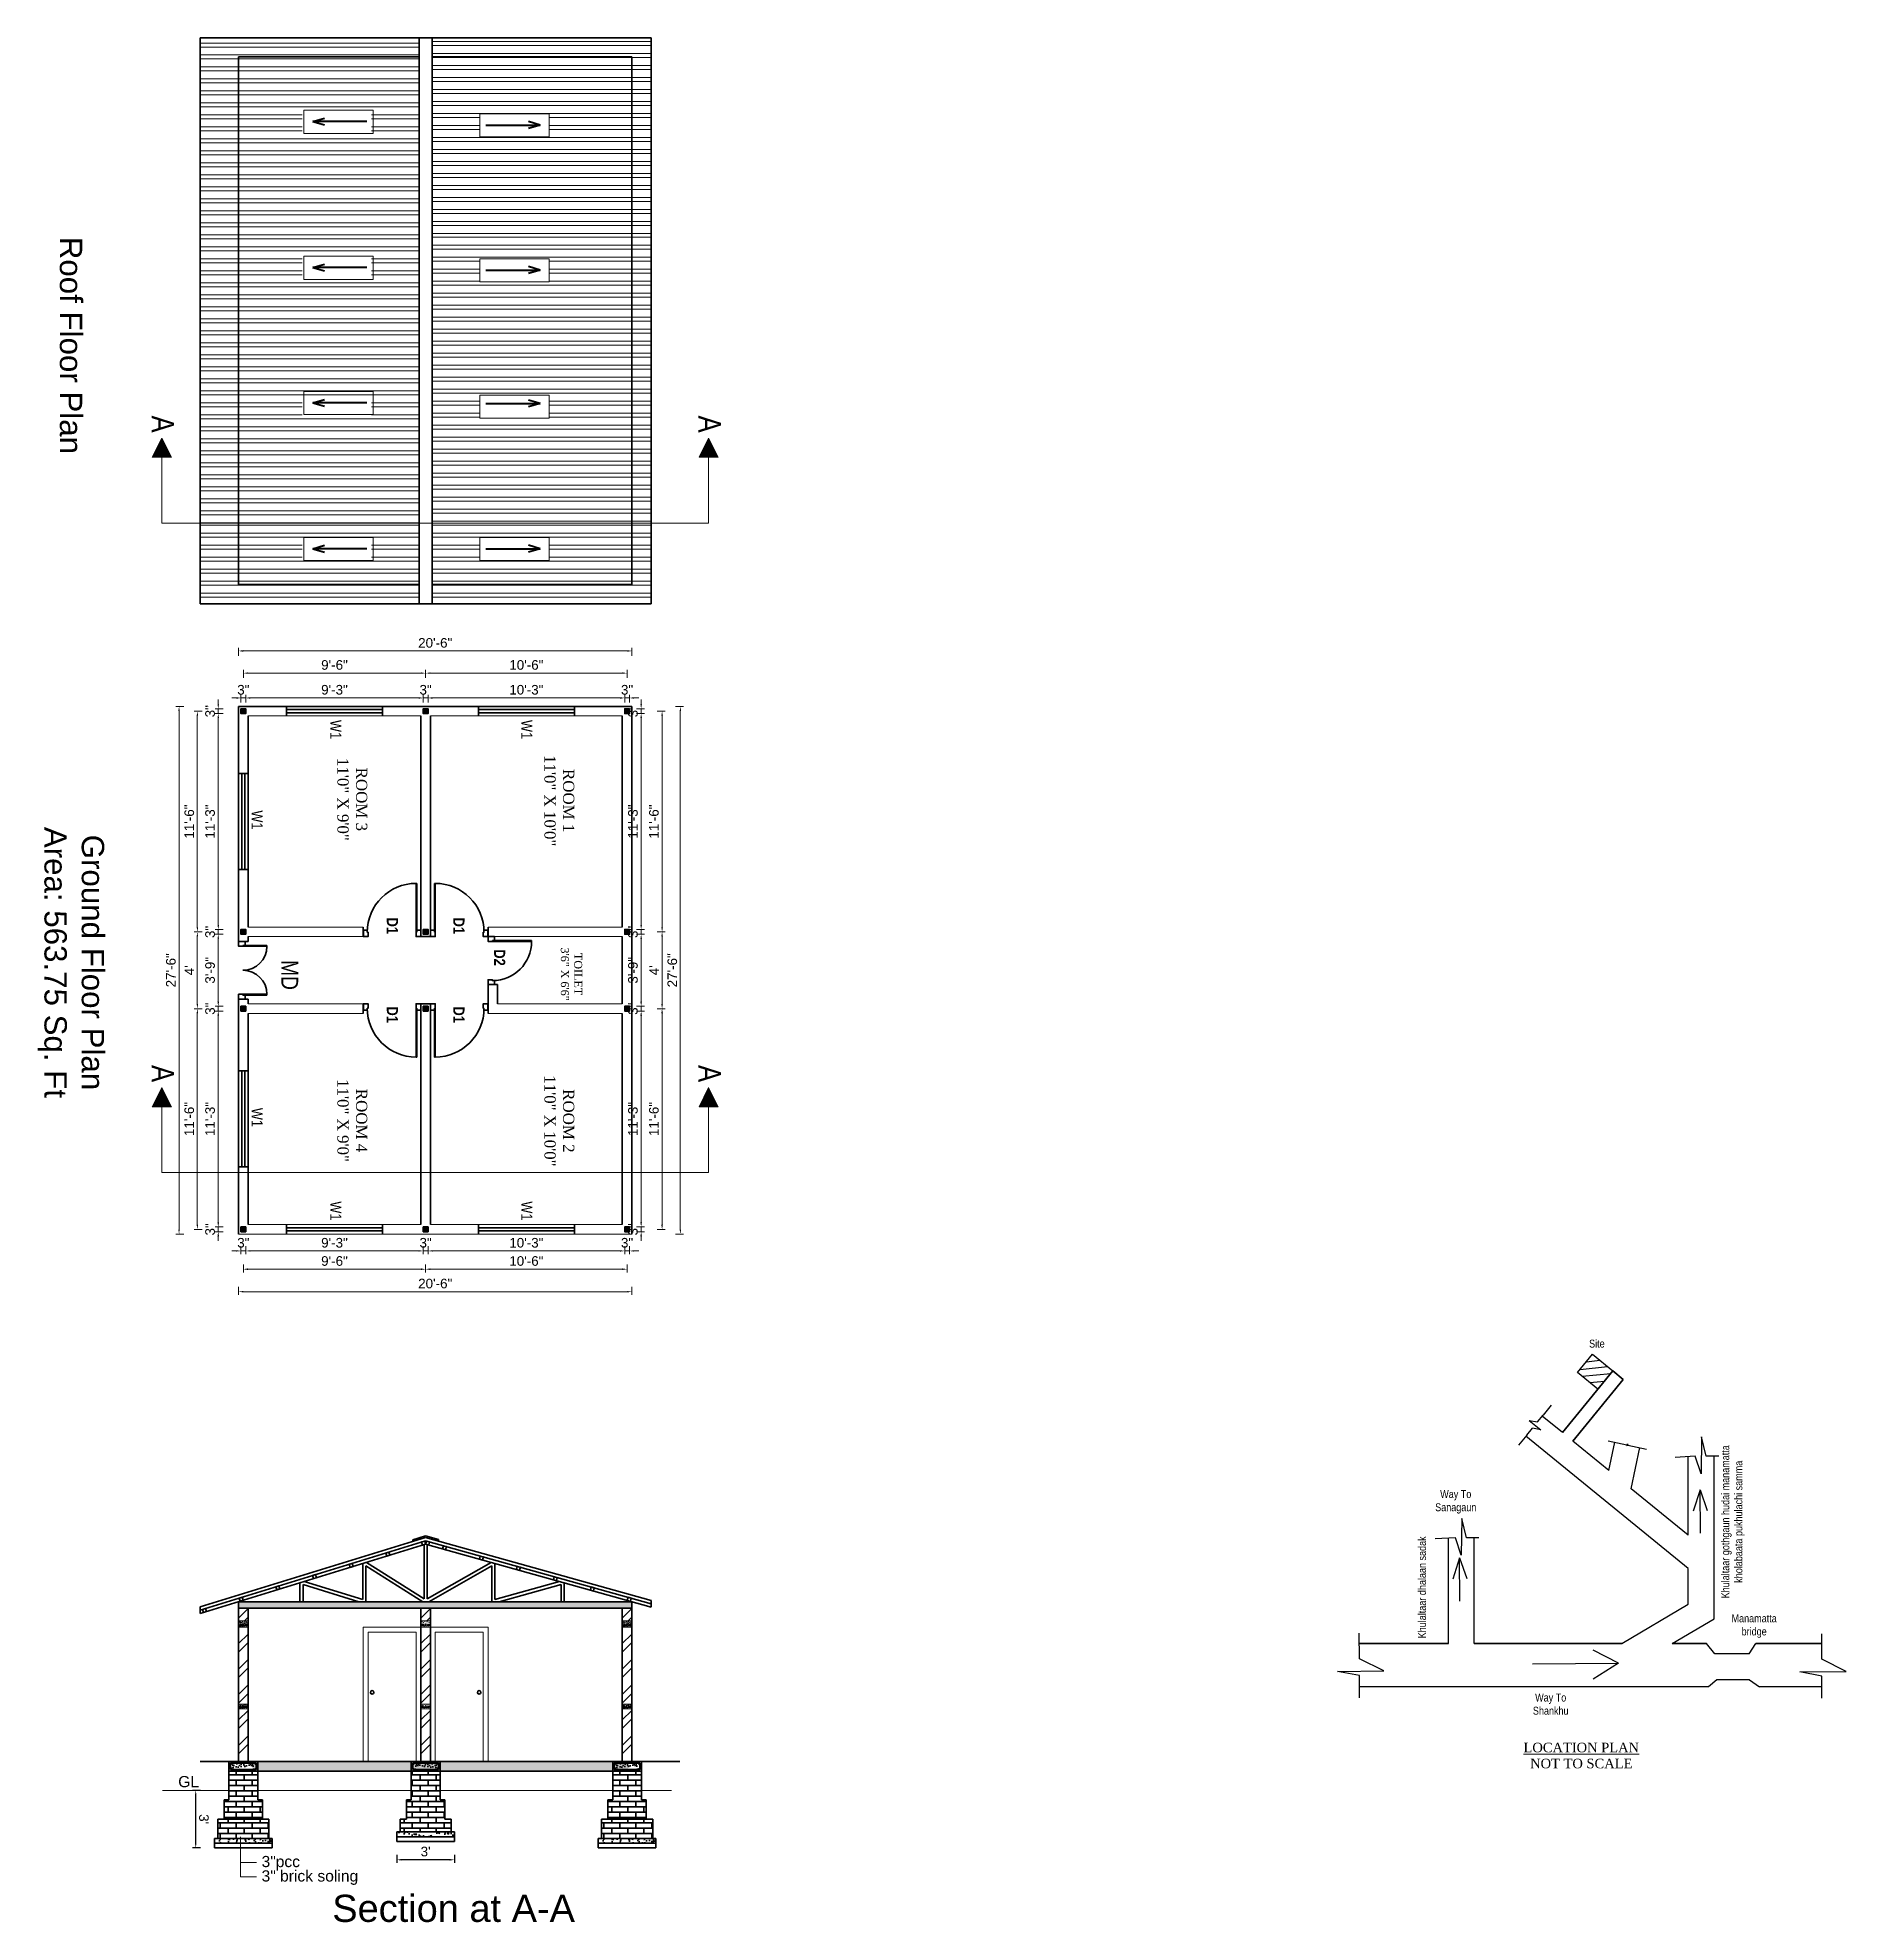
# Model space of a CAD drawing. Header units: inches. Extents: x 94889 to 364662, y -10661 to -3947.
# Drawn here: x 110261 to 111392, y -8316 to -7138 of the extents above; entities that cross this region are included whole.
import ezdxf

# ---------------------------------------------------------------- set-up
doc = ezdxf.new("R2010")
doc.units = ezdxf.units.IN
doc.header["$LTSCALE"] = 2
doc.header["$MEASUREMENT"] = 0
doc.header["$PDMODE"] = 34
doc.layers.get('0').update_dxf_attribs({"linetype": 'CONTINUOUS'})
doc.layers.get('DEFPOINTS').update_dxf_attribs({"color": 141, "linetype": 'CONTINUOUS'})
for name, color, linetype, lineweight in [('DIM_LINE', 173, 'CONTINUOUS', 20), ('dimension', 160, 'CONTINUOUS', 15), ('door', 20, 'CONTINUOUS', 35), ('steps', 253, 'CONTINUOUS', 20), ('WALL - A', 1, 'CONTINUOUS', 40)]:
    doc.layers.add(name, color=color, linetype=linetype, lineweight=lineweight)
doc.layers.add('WAll', color=20, linetype='CONTINUOUS')
doc.styles.add('Lettring Text', font='arial.ttf')
doc.styles.get("Standard").update_dxf_attribs({"font": 'ARIALN.TTF'})
doc.dimstyles.new('Copy of Standard', dxfattribs={"dimtxt": 6, "dimasz": 2.875, "dimexe": 2, "dimexo": 4, "dimgap": 2, "dimtad": 1, "dimdec": 0, "dimrnd": 1, "dimzin": 0, "dimdsep": 46, "dimlunit": 4, "dimtxsty": 'Lettring Text', "dimcen": 0.1, "dimclrd": 7, "dimclre": 7, "dimclrt": 7, "dimazin": 0, "dimtfac": 0.645, "dimtdec": 0, "dimtmove": 1, "dimatfit": 0, "dimfxl": 3, "dimfxlon": 1, "dimtfillclr": 256, "dimtolj": 1, "dimtzin": 0, "dimlwd": -1, "dimlwe": -1, "dimarcsym": 2})
pattern_1 = [(360, (118035.3065, 97319.6305), (1e-15, 7.5), []), (360, (118037.8065, 97317.1305), (1e-15, 7.5), [])]
pattern_2 = [(50, (46061.2766, 108296.2186), (5.73808146, -0.50201708), [0.6, -6.6]), (355, (46061.2766, 108296.2186), (-1.11001067, 6.01753707), [0.48, -5.28]), (100.4514, (46061.755, 108296.177), (4.62807505, 5.51551634), [0.50992152, -5.6091369]), (46.1842, (46061.2766, 108297.8186), (8.5379284, -1.3241521), [0.9, -9.9]), (96.6356, (46061.988, 108297.708), (7.47730164, 7.79294297), [0.7648823, -8.413704]), (351.1842, (46061.277, 108297.819), (7.47729556, 7.7929488), [0.72, -7.92]), (21, (46062.0766, 108297.4186), (4.77525642, -3.22095113), [0.6, -6.6]), (326, (46062.0766, 108297.4186), (1.94652266, 5.80120036), [0.48, -5.28]), (71.4514, (46062.4746, 108297.15), (6.72178103, 2.58024397), [0.50992152, -5.6091369]), (37.5, (46061.2766, 108296.2186), (0.097278843, 2.66315083), [0, -5.216, 0, -5.36, 0, -5.3]), (7.5, (46061.2766, 108296.2186), (2.1045563, 3.155293695), [0, -3.056, 0, -5.096, 0, -2.02]), (327.5, (46059.4926, 108296.2186), (4.27057949, -0.180438974), [0, -2, 0, -6.24, 0, -8.28]), (317.5, (46058.6926, 108296.2186), (4.66548935, 0.80083986), [0, -2.6, 0, -4.144, 0, -5.88])]
pattern_3 = [(50, (46301.2766, 108296.2186), (5.73808146, -0.50201708), [0.6, -6.6]), (355, (46301.2766, 108296.2186), (-1.11001067, 6.01753707), [0.48, -5.28]), (100.4514, (46301.755, 108296.177), (4.62807505, 5.51551634), [0.50992152, -5.6091369]), (46.1842, (46301.2766, 108297.8186), (8.5379284, -1.3241521), [0.9, -9.9]), (96.6356, (46301.988, 108297.708), (7.47730164, 7.79294297), [0.7648823, -8.413704]), (351.1842, (46301.277, 108297.819), (7.47729556, 7.7929488), [0.72, -7.92]), (21, (46302.0766, 108297.4186), (4.77525642, -3.22095113), [0.6, -6.6]), (326, (46302.0766, 108297.4186), (1.94652266, 5.80120036), [0.48, -5.28]), (71.4514, (46302.4746, 108297.15), (6.72178103, 2.58024397), [0.50992152, -5.6091369]), (37.5, (46301.2766, 108296.2186), (0.097278843, 2.66315083), [0, -5.216, 0, -5.36, 0, -5.3]), (7.5, (46301.2766, 108296.2186), (2.1045563, 3.155293695), [0, -3.056, 0, -5.096, 0, -2.02]), (327.5, (46299.4926, 108296.2186), (4.27057949, -0.180438974), [0, -2, 0, -6.24, 0, -8.28]), (317.5, (46298.6926, 108296.2186), (4.66548935, 0.80083986), [0, -2.6, 0, -4.144, 0, -5.88])]
pattern_4 = [(130, (174831.7704, 108296.2186), (-5.73808146, -0.50201708), [0.6, -6.6]), (185, (174831.7704, 108296.2186), (1.11001067, 6.01753707), [0.48, -5.28]), (79.5486, (174831.292, 108296.177), (-4.62807505, 5.51551634), [0.50992152, -5.6091369]), (133.8158, (174831.7704, 108297.8186), (-8.5379284, -1.3241521), [0.9, -9.9]), (83.3644, (174831.059, 108297.708), (-7.47730164, 7.79294297), [0.7648823, -8.413704]), (188.8158, (174831.77, 108297.819), (-7.47729556, 7.7929488), [0.72, -7.92]), (159, (174830.9704, 108297.4186), (-4.77525642, -3.22095113), [0.6, -6.6]), (214, (174830.9704, 108297.4186), (-1.94652266, 5.80120036), [0.48, -5.28]), (108.5486, (174830.5724, 108297.15), (-6.72178103, 2.58024397), [0.50992152, -5.6091369]), (142.5, (174831.7704, 108296.2186), (-0.097278843, 2.66315083), [0, -5.216, 0, -5.36, 0, -5.3]), (172.5, (174831.7704, 108296.2186), (-2.1045563, 3.155293695), [0, -3.056, 0, -5.096, 0, -2.02]), (212.5, (174833.5544, 108296.2186), (-4.27057949, -0.180438974), [0, -2, 0, -6.24, 0, -8.28]), (222.5, (174834.3544, 108296.2186), (-4.66548935, 0.80083986), [0, -2.6, 0, -4.144, 0, -5.88])]
pattern_5 = [(45, (114, 0), (-7.9549513, 7.9549513), []), (45, (119.303, 0), (-7.9549513, 7.9549513), [])]
pattern_6 = [(45, (240, 0), (-7.9549513, 7.9549513), []), (45, (245.303, 0), (-7.9549513, 7.9549513), [])]

msp = doc.modelspace()

# ---------------------------------------------------------------- texts
at = {"color": 7, "linetype": 'ByBlock', "lineweight": 5, "rotation": 270}
for s, insert, char_height, width, attachment_point in [('{\\fArial CE|b0|i0|c0|p34;Roof\\fArial CE|b0|i0|c238|p34; Floor Plan}', (110281.64, -7330.44), 14, 235.547, 5), ('A', (110346.14, -7374.31), 14, 26.5803, 1), ('A', (110688.14, -7374.31), 14, 26.5803, 1), ('{\\fArial CE|b0|i0|c238|p34;Ground Floor Plan\\PArea: \\fArial CE|b0|i0|c0|p34;563.75\\fArial CE|b0|i0|c238|p34; Sq. Ft}', (110281.64, -7716.29), 14, 235.547, 5), ('MD', (110423.79, -7714.76), 10.5, 46.3747, 1), ('A', (110346.14, -7780.44), 14, 26.5803, 1), ('A', (110688.14, -7780.44), 14, 26.5803, 1)]:
    msp.add_mtext(s, dxfattribs=dict(at, insert=insert, char_height=char_height, width=width, attachment_point=attachment_point))
at = {"color": 7, "linetype": 'ByBlock', "lineweight": 5}
for s, insert, char_height, width, attachment_point in [('{\\fTimes New Roman|b0|i0|c0|p18;\\LLOCATION PLAN\\P\\lNOT TO SCALE}', (111226.3, -8212.23), 6, 195.2975, 5), ('{\\fArial CE|b0|i0|c0|p34;GL}', (110348.75, -8225.02), 7, 174.1012, 1), ("{\\fArial CE|b0|i0|c238|p34;3'}'{\\fArial CE|b0|i0|c238|p34;pcc}", (110400.88, -8274.99), 7, 174.1012, 1), ("{\\fArial CE|b0|i0|c238|p34;3'}'{\\fArial CE|b0|i0|c238|p34; brick soling}", (110400.88, -8283.99), 7, 174.1012, 1), ('{\\fArial CE|b0|i0|c238|p34;\\P\\H2.8333x;Section at A-A}', (110521, -8302.87), 6, 232.9624, 5)]:
    msp.add_mtext(s, dxfattribs=dict(at, insert=insert, char_height=char_height, width=width, attachment_point=attachment_point))
at = {"layer": 'steps', "color": 7, "ltscale": 0.3}
for s, insert, char_height, width, attachment_point, rotation in [('W1', (110450.86, -7570.64), 7, 55.268, 2, 270), ('W1', (110570.32, -7570.64), 7, 55.268, 2, 270), ('{\\fTimes New Roman|b0|i0|c0|p18;ROOM 1\\P11\'0" X 10\'0"}', (110596.49, -7615.13), 7, 55.268, 2, 270), ('{\\fTimes New Roman|b0|i0|c0|p18;ROOM 3\\P11\'0" X 9\'0"}', (110467, -7614.3), 7, 55.268, 2, 270), ('W1', (110401.65, -7627.2), 7, 55.268, 2, 270), ('{\\fTechnic|b1|i0|c2|p2;D1}', (110479.22, -7693.37), 7, 55.268, 8, 270), ('{\\fTechnic|b1|i0|c2|p2;D1}', (110527.82, -7693.37), 7, 55.268, 2, 270), ('{\\fTechnic|b1|i0|c2|p2;D2}', (110553.28, -7713.21), 7, 55.268, 2, 270), ('{\\fTimes New Roman|b0|i0|c0|p18;TOILET\\P3\'6" X 6\'6"}', (110601.43, -7723.55), 5, 55.268, 2, 270), ('{\\fTechnic|b1|i0|c2|p2;D1}', (110479.22, -7748.94), 7, 55.268, 8, 270), ('{\\fTechnic|b1|i0|c2|p2;D1}', (110527.82, -7748.94), 7, 55.268, 2, 270), ('{\\fTimes New Roman|b0|i0|c0|p18;ROOM 2\\P11\'0" X 10\'0"}', (110596.49, -7815.37), 7, 55.268, 2, 270), ('{\\fTimes New Roman|b0|i0|c0|p18;ROOM 4\\P11\'0" X 9\'0"}', (110467, -7815.12), 7, 55.268, 2, 270), ('W1', (110401.65, -7813.2), 7, 55.268, 2, 270), ('W1', (110450.86, -7871.66), 7, 55.268, 2, 270), ('W1', (110570.32, -7871.66), 7, 55.268, 2, 270), ('Khulaltaar gothgaun hudai manamatta \\Pkholabaata pukhulachi samma', (111313.92, -8066.03), 4.9309, 120.8858, 2, 90), ('Khulaltaar dhalaan sadak', (111124.27, -8107.04), 4.9309, 81.9596, 2, 90)]:
    msp.add_mtext(s, dxfattribs=dict(at, insert=insert, char_height=char_height, width=width, attachment_point=attachment_point, rotation=rotation))
at = {"layer": 'steps', "color": 7, "ltscale": 0.3, "char_height": 4.9309, "width": 38.9318, "attachment_point": 2}
for s, insert in [('{\\fArial Narrow|b0|i0|c0|p34;Site}', (111236.06, -7952.18)), ('{\\fArial Narrow|b0|i0|c0|p34;Way To Sanagaun}', (111147.8, -8046.27)), ('{\\fArial Narrow|b0|i0|c0|p34;Manamatta bridge}', (111334.42, -8123.94)), ('{\\fArial Narrow|b0|i0|c0|p34;Way To Shankhu}', (111207.19, -8173.49))]:
    msp.add_mtext(s, dxfattribs=dict(at, insert=insert))

# ---------------------------------------------------------------- blocks, each defined once
blk = doc.blocks.new("3' DOOR")
at = {"layer": 'door', "ltscale": 0.5}
for p, q in [((104173.4, -7685.2), (104173.4, -7670.2)), ((104173.4, -7670.2), (104173.9, -7670.2)), ((104173.9, -7685.2), (104173.9, -7670.2)), ((104203.9, -7685.2), (104203.9, -7670.2)), ((104203.9, -7670.2), (104204.4, -7670.2)), ((104204.4, -7685.2), (104204.4, -7670.2)), ((104173.4, -7683.9), (104173.4, -7685.2)), ((104173.9, -7685.2), (104173.4, -7685.2)), ((104204.4, -7685.2), (104203.9, -7685.2)), ((104204.4, -7683.9), (104204.4, -7685.2))]:
    blk.add_line(p, q, dxfattribs=at)
for points in [[(104173.4, -7683.9), (104170.9, -7683.9), (104170.9, -7687.9), (104173.9, -7687.9), (104173.9, -7685.2)], [(104203.9, -7685.2), (104203.9, -7687.9), (104206.9, -7687.9), (104206.9, -7683.9), (104204.4, -7683.9)]]:
    blk.add_lwpolyline(points, dxfattribs=at)
for centre, start, end in [((104173.9, -7685.2), 0, 90), ((104203.9, -7685.2), 90, 180)]:
    blk.add_arc(centre, 15, start, end, dxfattribs=at)
blk = doc.blocks.new("2.5' DOOR")
at = {"layer": 'door', "ltscale": 0.5}
for p, q in [((104171.4, -7702.8), (104171.4, -7678.3)), ((104171.9, -7678.3), (104171.4, -7678.3)), ((104171.9, -7702.8), (104171.9, -7678.3)), ((104171.4, -7701.6), (104171.4, -7702.8)), ((104171.9, -7702.8), (104171.4, -7702.8))]:
    blk.add_line(p, q, dxfattribs=at)
for points in [[(104171.4, -7701.6), (104168.9, -7701.6), (104168.9, -7705.6), (104171.9, -7705.6), (104171.9, -7702.8)], [(104196.4, -7701.6), (104196.4, -7702.8), (104195.9, -7702.8), (104195.9, -7705.6), (104198.9, -7705.6), (104198.9, -7701.6), (104196.4, -7701.6)]]:
    blk.add_lwpolyline(points, dxfattribs=at)
blk.add_arc((104171.9, -7702.8), 24.5, 0, 90, dxfattribs=at)
blk = doc.blocks.new("3' SINGLE DOOR")
at = {"layer": 'door', "ltscale": 0.5}
for p, q in [((104171.4, -7702.8), (104171.4, -7672.3)), ((104171.9, -7672.3), (104171.4, -7672.3)), ((104171.9, -7702.8), (104171.9, -7672.3)), ((104171.4, -7701.6), (104171.4, -7702.8)), ((104171.9, -7702.8), (104171.4, -7702.8))]:
    blk.add_line(p, q, dxfattribs=at)
for points in [[(104171.4, -7701.6), (104168.9, -7701.6), (104168.9, -7705.6), (104171.9, -7705.6), (104171.9, -7702.8)], [(104202.4, -7701.6), (104202.4, -7702.8), (104201.9, -7702.8), (104201.9, -7705.6), (104204.9, -7705.6), (104204.9, -7701.6), (104202.4, -7701.6)]]:
    blk.add_lwpolyline(points, dxfattribs=at)
blk.add_arc((104171.9, -7702.8), 30.5, 0, 90, dxfattribs=at)
blk = doc.blocks.new('*D870')
at = {"layer": 'DEFPOINTS', "color": 0, "ltscale": 0.3, "transparency": 16777216}
for p in [(110631, -7557.7), (110631, -7560.7), (110638.3, -7560.7)]:
    blk.add_point(p, dxfattribs=at)
at = {"layer": 'steps', "color": 7, "ltscale": 0.3, "transparency": 16777216}
for p, q in [((110638.3, -7554.8), (110638.3, -7551.9)), ((110635.3, -7557.7), (110640.3, -7557.7)), ((110635.3, -7560.7), (110640.3, -7560.7)), ((110638.3, -7557.7), (110638.3, -7560.7)), ((110638.3, -7563.5), (110638.3, -7566.4))]:
    blk.add_line(p, q, dxfattribs=at)
for points in [[(110637.8, -7554.8), (110638.8, -7554.8), (110638.3, -7557.7)], [(110637.8, -7563.5), (110638.8, -7563.5), (110638.3, -7560.7)]]:
    blk.add_solid(points, dxfattribs=at)
at = {"layer": 'steps', "color": 7, "ltscale": 0.3, "transparency": 16777216, "insert": (110633.2, -7559.2), "char_height": 6, "attachment_point": 5, "rotation": 90, "style": 'Lettring Text'}
blk.add_mtext('\\A1;3"', dxfattribs=at)
blk = doc.blocks.new('*D871')
at = {"layer": 'DEFPOINTS', "color": 0, "ltscale": 0.5, "transparency": 16777216}
for p in [(110631, -7560.7), (110631, -7695.7), (110638.3, -7695.7)]:
    blk.add_point(p, dxfattribs=at)
at = {"layer": 'steps', "color": 7, "ltscale": 0.5, "transparency": 16777216}
for p, q in [((110635.3, -7560.7), (110640.3, -7560.7)), ((110638.3, -7563.5), (110638.3, -7692.8)), ((110635.3, -7695.7), (110640.3, -7695.7))]:
    blk.add_line(p, q, dxfattribs=at)
for points in [[(110637.8, -7563.5), (110638.8, -7563.5), (110638.3, -7560.7)], [(110637.8, -7692.8), (110638.8, -7692.8), (110638.3, -7695.7)]]:
    blk.add_solid(points, dxfattribs=at)
at = {"layer": 'steps', "color": 7, "ltscale": 0.5, "transparency": 16777216, "insert": (110633.2, -7628.2), "char_height": 6, "attachment_point": 5, "rotation": 90, "style": 'Lettring Text'}
blk.add_mtext('\\A1;11\'-3"', dxfattribs=at)
blk = doc.blocks.new('*D872')
at = {"layer": 'DEFPOINTS', "color": 0, "ltscale": 0.5, "transparency": 16777216}
for p in [(110631, -7695.7), (110631, -7698.7), (110638.3, -7698.7)]:
    blk.add_point(p, dxfattribs=at)
at = {"layer": 'steps', "color": 7, "ltscale": 0.5, "transparency": 16777216}
for p, q in [((110638.3, -7692.8), (110638.3, -7689.9)), ((110635.3, -7695.7), (110640.3, -7695.7)), ((110635.3, -7698.7), (110640.3, -7698.7)), ((110638.3, -7695.7), (110638.3, -7698.7)), ((110638.3, -7701.5), (110638.3, -7704.4))]:
    blk.add_line(p, q, dxfattribs=at)
for points in [[(110637.8, -7692.8), (110638.8, -7692.8), (110638.3, -7695.7)], [(110637.8, -7701.5), (110638.8, -7701.5), (110638.3, -7698.7)]]:
    blk.add_solid(points, dxfattribs=at)
at = {"layer": 'steps', "color": 7, "ltscale": 0.5, "transparency": 16777216, "insert": (110633.2, -7697.2), "char_height": 6, "attachment_point": 5, "rotation": 90, "style": 'Lettring Text'}
blk.add_mtext('\\A1;3"', dxfattribs=at)
blk = doc.blocks.new('*D873')
at = {"layer": 'DEFPOINTS', "color": 0, "ltscale": 0.5, "transparency": 16777216}
for p in [(110631, -7698.7), (110631, -7743.7), (110638.3, -7743.7)]:
    blk.add_point(p, dxfattribs=at)
at = {"layer": 'steps', "color": 7, "ltscale": 0.5, "transparency": 16777216}
for p, q in [((110635.3, -7698.7), (110640.3, -7698.7)), ((110638.3, -7701.5), (110638.3, -7740.8)), ((110635.3, -7743.7), (110640.3, -7743.7))]:
    blk.add_line(p, q, dxfattribs=at)
for points in [[(110637.8, -7701.5), (110638.8, -7701.5), (110638.3, -7698.7)], [(110637.8, -7740.8), (110638.8, -7740.8), (110638.3, -7743.7)]]:
    blk.add_solid(points, dxfattribs=at)
at = {"layer": 'steps', "color": 7, "ltscale": 0.5, "transparency": 16777216, "insert": (110633.2, -7721.2), "char_height": 6, "attachment_point": 5, "rotation": 90, "style": 'Lettring Text'}
blk.add_mtext('\\A1;3\'-9"', dxfattribs=at)
blk = doc.blocks.new('*D874')
at = {"layer": 'DEFPOINTS', "color": 0, "ltscale": 0.5, "transparency": 16777216}
for p in [(110631, -7743.7), (110631, -7746.7), (110638.3, -7746.7)]:
    blk.add_point(p, dxfattribs=at)
at = {"layer": 'steps', "color": 7, "ltscale": 0.5, "transparency": 16777216}
for p, q in [((110638.3, -7740.8), (110638.3, -7737.9)), ((110635.3, -7743.7), (110640.3, -7743.7)), ((110635.3, -7746.7), (110640.3, -7746.7)), ((110638.3, -7743.7), (110638.3, -7746.7)), ((110638.3, -7749.5), (110638.3, -7752.4))]:
    blk.add_line(p, q, dxfattribs=at)
for points in [[(110637.8, -7740.8), (110638.8, -7740.8), (110638.3, -7743.7)], [(110637.8, -7749.5), (110638.8, -7749.5), (110638.3, -7746.7)]]:
    blk.add_solid(points, dxfattribs=at)
at = {"layer": 'steps', "color": 7, "ltscale": 0.5, "transparency": 16777216, "insert": (110633.2, -7745.2), "char_height": 6, "attachment_point": 5, "rotation": 90, "style": 'Lettring Text'}
blk.add_mtext('\\A1;3"', dxfattribs=at)
blk = doc.blocks.new('*D875')
at = {"layer": 'DEFPOINTS', "color": 0, "ltscale": 0.5, "transparency": 16777216}
for p in [(110631, -7746.7), (110631, -7881.7), (110638.3, -7881.7)]:
    blk.add_point(p, dxfattribs=at)
at = {"layer": 'steps', "color": 7, "ltscale": 0.5, "transparency": 16777216}
for p, q in [((110635.3, -7746.7), (110640.3, -7746.7)), ((110638.3, -7749.5), (110638.3, -7878.8)), ((110635.3, -7881.7), (110640.3, -7881.7))]:
    blk.add_line(p, q, dxfattribs=at)
for points in [[(110637.8, -7749.5), (110638.8, -7749.5), (110638.3, -7746.7)], [(110637.8, -7878.8), (110638.8, -7878.8), (110638.3, -7881.7)]]:
    blk.add_solid(points, dxfattribs=at)
at = {"layer": 'steps', "color": 7, "ltscale": 0.5, "transparency": 16777216, "insert": (110633.2, -7814.2), "char_height": 6, "attachment_point": 5, "rotation": 90, "style": 'Lettring Text'}
blk.add_mtext('\\A1;11\'-3"', dxfattribs=at)
blk = doc.blocks.new('*D876')
at = {"layer": 'DEFPOINTS', "color": 0, "ltscale": 0.5, "transparency": 16777216}
for p in [(110631, -7881.7), (110631, -7884.7), (110638.3, -7884.7)]:
    blk.add_point(p, dxfattribs=at)
at = {"layer": 'steps', "color": 7, "ltscale": 0.5, "transparency": 16777216}
for p, q in [((110635.3, -7881.7), (110640.3, -7881.7)), ((110638.3, -7878.8), (110638.3, -7875.9)), ((110638.3, -7881.7), (110638.3, -7884.7)), ((110635.3, -7884.7), (110640.3, -7884.7)), ((110638.3, -7887.5), (110638.3, -7890.4))]:
    blk.add_line(p, q, dxfattribs=at)
for points in [[(110637.8, -7878.8), (110638.8, -7878.8), (110638.3, -7881.7)], [(110637.8, -7887.5), (110638.8, -7887.5), (110638.3, -7884.7)]]:
    blk.add_solid(points, dxfattribs=at)
at = {"layer": 'steps', "color": 7, "ltscale": 0.5, "transparency": 16777216, "insert": (110633.2, -7883.2), "char_height": 6, "attachment_point": 5, "rotation": 90, "style": 'Lettring Text'}
blk.add_mtext('\\A1;3"', dxfattribs=at)
blk = doc.blocks.new('*D877')
at = {"layer": 'DEFPOINTS', "color": 0, "ltscale": 0.5, "transparency": 16777216}
for p in [(110629.5, -7559.2), (110629.5, -7697.2), (110651.4, -7697.2)]:
    blk.add_point(p, dxfattribs=at)
at = {"layer": 'steps', "color": 7, "ltscale": 0.5, "transparency": 16777216}
for p, q in [((110648.4, -7559.2), (110653.4, -7559.2)), ((110651.4, -7562), (110651.4, -7694.3)), ((110648.4, -7697.2), (110653.4, -7697.2))]:
    blk.add_line(p, q, dxfattribs=at)
for points in [[(110650.9, -7562), (110651.9, -7562), (110651.4, -7559.2)], [(110650.9, -7694.3), (110651.9, -7694.3), (110651.4, -7697.2)]]:
    blk.add_solid(points, dxfattribs=at)
at = {"layer": 'steps', "color": 7, "ltscale": 0.5, "transparency": 16777216, "insert": (110646.3, -7628.2), "char_height": 6, "attachment_point": 5, "rotation": 90, "style": 'Lettring Text'}
blk.add_mtext('\\A1;11\'-6"', dxfattribs=at)
blk = doc.blocks.new('*D878')
at = {"layer": 'DEFPOINTS', "color": 0, "ltscale": 0.5, "transparency": 16777216}
for p in [(110629.5, -7697.2), (110629.5, -7745.2), (110651.4, -7745.2)]:
    blk.add_point(p, dxfattribs=at)
at = {"layer": 'steps', "color": 7, "ltscale": 0.5, "transparency": 16777216}
for p, q in [((110648.4, -7697.2), (110653.4, -7697.2)), ((110651.4, -7700), (110651.4, -7742.3)), ((110648.4, -7745.2), (110653.4, -7745.2))]:
    blk.add_line(p, q, dxfattribs=at)
for points in [[(110650.9, -7700), (110651.9, -7700), (110651.4, -7697.2)], [(110650.9, -7742.3), (110651.9, -7742.3), (110651.4, -7745.2)]]:
    blk.add_solid(points, dxfattribs=at)
at = {"layer": 'steps', "color": 7, "ltscale": 0.5, "transparency": 16777216, "insert": (110646.4, -7721.2), "char_height": 6, "attachment_point": 5, "rotation": 90, "style": 'Lettring Text'}
blk.add_mtext("\\A1;4'", dxfattribs=at)
blk = doc.blocks.new('*D879')
at = {"layer": 'DEFPOINTS', "color": 0, "ltscale": 0.5, "transparency": 16777216}
for p in [(110629.5, -7745.2), (110629.5, -7883.2), (110651.4, -7883.2)]:
    blk.add_point(p, dxfattribs=at)
at = {"layer": 'steps', "color": 7, "ltscale": 0.5, "transparency": 16777216}
for p, q in [((110648.4, -7745.2), (110653.4, -7745.2)), ((110651.4, -7748), (110651.4, -7880.3)), ((110648.4, -7883.2), (110653.4, -7883.2))]:
    blk.add_line(p, q, dxfattribs=at)
for points in [[(110650.9, -7748), (110651.9, -7748), (110651.4, -7745.2)], [(110650.9, -7880.3), (110651.9, -7880.3), (110651.4, -7883.2)]]:
    blk.add_solid(points, dxfattribs=at)
at = {"layer": 'steps', "color": 7, "ltscale": 0.5, "transparency": 16777216, "insert": (110646.3, -7814.2), "char_height": 6, "attachment_point": 5, "rotation": 90, "style": 'Lettring Text'}
blk.add_mtext('\\A1;11\'-6"', dxfattribs=at)
blk = doc.blocks.new('*D880')
at = {"layer": 'DEFPOINTS', "color": 0, "ltscale": 0.5, "transparency": 16777216}
for p in [(110632.5, -7556.2), (110632.5, -7886.2), (110662.8, -7886.2)]:
    blk.add_point(p, dxfattribs=at)
at = {"layer": 'steps', "color": 7, "ltscale": 0.5, "transparency": 16777216}
for p, q in [((110659.8, -7556.2), (110664.8, -7556.2)), ((110662.8, -7559), (110662.8, -7883.3)), ((110659.8, -7886.2), (110664.8, -7886.2))]:
    blk.add_line(p, q, dxfattribs=at)
for points in [[(110662.4, -7559), (110663.3, -7559), (110662.8, -7556.2)], [(110662.4, -7883.3), (110663.3, -7883.3), (110662.8, -7886.2)]]:
    blk.add_solid(points, dxfattribs=at)
at = {"layer": 'steps', "color": 7, "ltscale": 0.5, "transparency": 16777216, "insert": (110657.8, -7721.2), "char_height": 6, "attachment_point": 5, "rotation": 90, "style": 'Lettring Text'}
blk.add_mtext('\\A1;27\'-6"', dxfattribs=at)
blk = doc.blocks.new('*D881')
at = {"layer": 'DEFPOINTS', "color": 0, "ltscale": 0.3, "transparency": 16777216}
for p in [(110373.8, -7560.7), (110388, -7557.7), (110388, -7560.7)]:
    blk.add_point(p, dxfattribs=at)
at = {"layer": 'steps', "color": 7, "ltscale": 0.3, "transparency": 16777216}
for p, q in [((110373.8, -7554.8), (110373.8, -7551.9)), ((110376.8, -7557.7), (110371.8, -7557.7)), ((110376.8, -7560.7), (110371.8, -7560.7)), ((110373.8, -7557.7), (110373.8, -7560.7)), ((110373.8, -7563.5), (110373.8, -7566.4))]:
    blk.add_line(p, q, dxfattribs=at)
for points in [[(110373.3, -7554.8), (110374.3, -7554.8), (110373.8, -7557.7)], [(110373.3, -7563.5), (110374.3, -7563.5), (110373.8, -7560.7)]]:
    blk.add_solid(points, dxfattribs=at)
at = {"layer": 'steps', "color": 7, "ltscale": 0.3, "transparency": 16777216, "insert": (110368.7, -7559.2), "char_height": 6, "attachment_point": 5, "rotation": 90, "style": 'Lettring Text'}
blk.add_mtext('\\A1;3"', dxfattribs=at)
blk = doc.blocks.new('*D882')
at = {"layer": 'DEFPOINTS', "color": 0, "ltscale": 0.5, "transparency": 16777216}
for p in [(110388, -7560.7), (110373.8, -7695.7), (110388, -7695.7)]:
    blk.add_point(p, dxfattribs=at)
at = {"layer": 'steps', "color": 7, "ltscale": 0.5, "transparency": 16777216}
for p, q in [((110376.8, -7560.7), (110371.8, -7560.7)), ((110373.8, -7563.5), (110373.8, -7692.8)), ((110376.8, -7695.7), (110371.8, -7695.7))]:
    blk.add_line(p, q, dxfattribs=at)
for points in [[(110373.3, -7563.5), (110374.3, -7563.5), (110373.8, -7560.7)], [(110373.3, -7692.8), (110374.3, -7692.8), (110373.8, -7695.7)]]:
    blk.add_solid(points, dxfattribs=at)
at = {"layer": 'steps', "color": 7, "ltscale": 0.5, "transparency": 16777216, "insert": (110368.7, -7628.2), "char_height": 6, "attachment_point": 5, "rotation": 90, "style": 'Lettring Text'}
blk.add_mtext('\\A1;11\'-3"', dxfattribs=at)
blk = doc.blocks.new('*D883')
at = {"layer": 'DEFPOINTS', "color": 0, "ltscale": 0.5, "transparency": 16777216}
for p in [(110373.8, -7698.7), (110388, -7695.7), (110388, -7698.7)]:
    blk.add_point(p, dxfattribs=at)
at = {"layer": 'steps', "color": 7, "ltscale": 0.5, "transparency": 16777216}
for p, q in [((110373.8, -7692.8), (110373.8, -7689.9)), ((110376.8, -7695.7), (110371.8, -7695.7)), ((110376.8, -7698.7), (110371.8, -7698.7)), ((110373.8, -7695.7), (110373.8, -7698.7)), ((110373.8, -7701.5), (110373.8, -7704.4))]:
    blk.add_line(p, q, dxfattribs=at)
for points in [[(110373.3, -7692.8), (110374.3, -7692.8), (110373.8, -7695.7)], [(110373.3, -7701.5), (110374.3, -7701.5), (110373.8, -7698.7)]]:
    blk.add_solid(points, dxfattribs=at)
at = {"layer": 'steps', "color": 7, "ltscale": 0.5, "transparency": 16777216, "insert": (110368.7, -7697.2), "char_height": 6, "attachment_point": 5, "rotation": 90, "style": 'Lettring Text'}
blk.add_mtext('\\A1;3"', dxfattribs=at)
blk = doc.blocks.new('*D884')
at = {"layer": 'DEFPOINTS', "color": 0, "ltscale": 0.5, "transparency": 16777216}
for p in [(110388, -7698.7), (110373.8, -7743.7), (110388, -7743.7)]:
    blk.add_point(p, dxfattribs=at)
at = {"layer": 'steps', "color": 7, "ltscale": 0.5, "transparency": 16777216}
for p, q in [((110376.8, -7698.7), (110371.8, -7698.7)), ((110373.8, -7701.5), (110373.8, -7740.8)), ((110376.8, -7743.7), (110371.8, -7743.7))]:
    blk.add_line(p, q, dxfattribs=at)
for points in [[(110373.3, -7701.5), (110374.3, -7701.5), (110373.8, -7698.7)], [(110373.3, -7740.8), (110374.3, -7740.8), (110373.8, -7743.7)]]:
    blk.add_solid(points, dxfattribs=at)
at = {"layer": 'steps', "color": 7, "ltscale": 0.5, "transparency": 16777216, "insert": (110368.7, -7721.2), "char_height": 6, "attachment_point": 5, "rotation": 90, "style": 'Lettring Text'}
blk.add_mtext('\\A1;3\'-9"', dxfattribs=at)
blk = doc.blocks.new('*D885')
at = {"layer": 'DEFPOINTS', "color": 0, "ltscale": 0.5, "transparency": 16777216}
for p in [(110373.8, -7746.7), (110388, -7743.7), (110388, -7746.7)]:
    blk.add_point(p, dxfattribs=at)
at = {"layer": 'steps', "color": 7, "ltscale": 0.5, "transparency": 16777216}
for p, q in [((110373.8, -7740.8), (110373.8, -7737.9)), ((110376.8, -7743.7), (110371.8, -7743.7)), ((110376.8, -7746.7), (110371.8, -7746.7)), ((110373.8, -7743.7), (110373.8, -7746.7)), ((110373.8, -7749.5), (110373.8, -7752.4))]:
    blk.add_line(p, q, dxfattribs=at)
for points in [[(110373.3, -7740.8), (110374.3, -7740.8), (110373.8, -7743.7)], [(110373.3, -7749.5), (110374.3, -7749.5), (110373.8, -7746.7)]]:
    blk.add_solid(points, dxfattribs=at)
at = {"layer": 'steps', "color": 7, "ltscale": 0.5, "transparency": 16777216, "insert": (110368.7, -7745.2), "char_height": 6, "attachment_point": 5, "rotation": 90, "style": 'Lettring Text'}
blk.add_mtext('\\A1;3"', dxfattribs=at)
blk = doc.blocks.new('*D886')
at = {"layer": 'DEFPOINTS', "color": 0, "ltscale": 0.5, "transparency": 16777216}
for p in [(110388, -7746.7), (110373.8, -7881.7), (110388, -7881.7)]:
    blk.add_point(p, dxfattribs=at)
at = {"layer": 'steps', "color": 7, "ltscale": 0.5, "transparency": 16777216}
for p, q in [((110376.8, -7746.7), (110371.8, -7746.7)), ((110373.8, -7749.5), (110373.8, -7878.8)), ((110376.8, -7881.7), (110371.8, -7881.7))]:
    blk.add_line(p, q, dxfattribs=at)
for points in [[(110373.3, -7749.5), (110374.3, -7749.5), (110373.8, -7746.7)], [(110373.3, -7878.8), (110374.3, -7878.8), (110373.8, -7881.7)]]:
    blk.add_solid(points, dxfattribs=at)
at = {"layer": 'steps', "color": 7, "ltscale": 0.5, "transparency": 16777216, "insert": (110368.7, -7814.2), "char_height": 6, "attachment_point": 5, "rotation": 90, "style": 'Lettring Text'}
blk.add_mtext('\\A1;11\'-3"', dxfattribs=at)
blk = doc.blocks.new('*D887')
at = {"layer": 'DEFPOINTS', "color": 0, "ltscale": 0.5, "transparency": 16777216}
for p in [(110388, -7881.7), (110373.8, -7884.7), (110388, -7884.7)]:
    blk.add_point(p, dxfattribs=at)
at = {"layer": 'steps', "color": 7, "ltscale": 0.5, "transparency": 16777216}
for p, q in [((110376.8, -7881.7), (110371.8, -7881.7)), ((110373.8, -7878.8), (110373.8, -7875.9)), ((110373.8, -7881.7), (110373.8, -7884.7)), ((110376.8, -7884.7), (110371.8, -7884.7)), ((110373.8, -7887.5), (110373.8, -7890.4))]:
    blk.add_line(p, q, dxfattribs=at)
for points in [[(110373.3, -7878.8), (110374.3, -7878.8), (110373.8, -7881.7)], [(110373.3, -7887.5), (110374.3, -7887.5), (110373.8, -7884.7)]]:
    blk.add_solid(points, dxfattribs=at)
at = {"layer": 'steps', "color": 7, "ltscale": 0.5, "transparency": 16777216, "insert": (110368.7, -7883.2), "char_height": 6, "attachment_point": 5, "rotation": 90, "style": 'Lettring Text'}
blk.add_mtext('\\A1;3"', dxfattribs=at)
blk = doc.blocks.new('*D888')
at = {"layer": 'DEFPOINTS', "color": 0, "ltscale": 0.5, "transparency": 16777216}
for p in [(110389.5, -7559.2), (110360.7, -7697.2), (110389.5, -7697.2)]:
    blk.add_point(p, dxfattribs=at)
at = {"layer": 'steps', "color": 7, "ltscale": 0.5, "transparency": 16777216}
for p, q in [((110363.7, -7559.2), (110358.7, -7559.2)), ((110360.7, -7562), (110360.7, -7694.3)), ((110363.7, -7697.2), (110358.7, -7697.2))]:
    blk.add_line(p, q, dxfattribs=at)
for points in [[(110360.3, -7562), (110361.2, -7562), (110360.7, -7559.2)], [(110360.3, -7694.3), (110361.2, -7694.3), (110360.7, -7697.2)]]:
    blk.add_solid(points, dxfattribs=at)
at = {"layer": 'steps', "color": 7, "ltscale": 0.5, "transparency": 16777216, "insert": (110355.7, -7628.2), "char_height": 6, "attachment_point": 5, "rotation": 90, "style": 'Lettring Text'}
blk.add_mtext('\\A1;11\'-6"', dxfattribs=at)
blk = doc.blocks.new('*D889')
at = {"layer": 'DEFPOINTS', "color": 0, "ltscale": 0.5, "transparency": 16777216}
for p in [(110389.5, -7697.2), (110360.7, -7745.2), (110389.5, -7745.2)]:
    blk.add_point(p, dxfattribs=at)
at = {"layer": 'steps', "color": 7, "ltscale": 0.5, "transparency": 16777216}
for p, q in [((110363.7, -7697.2), (110358.7, -7697.2)), ((110360.7, -7700), (110360.7, -7742.3)), ((110363.7, -7745.2), (110358.7, -7745.2))]:
    blk.add_line(p, q, dxfattribs=at)
for points in [[(110360.3, -7700), (110361.2, -7700), (110360.7, -7697.2)], [(110360.3, -7742.3), (110361.2, -7742.3), (110360.7, -7745.2)]]:
    blk.add_solid(points, dxfattribs=at)
at = {"layer": 'steps', "color": 7, "ltscale": 0.5, "transparency": 16777216, "insert": (110355.7, -7721.2), "char_height": 6, "attachment_point": 5, "rotation": 90, "style": 'Lettring Text'}
blk.add_mtext("\\A1;4'", dxfattribs=at)
blk = doc.blocks.new('*D890')
at = {"layer": 'DEFPOINTS', "color": 0, "ltscale": 0.5, "transparency": 16777216}
for p in [(110389.5, -7745.2), (110360.7, -7883.2), (110389.5, -7883.2)]:
    blk.add_point(p, dxfattribs=at)
at = {"layer": 'steps', "color": 7, "ltscale": 0.5, "transparency": 16777216}
for p, q in [((110363.7, -7745.2), (110358.7, -7745.2)), ((110360.7, -7748), (110360.7, -7880.3)), ((110363.7, -7883.2), (110358.7, -7883.2))]:
    blk.add_line(p, q, dxfattribs=at)
for points in [[(110360.3, -7748), (110361.2, -7748), (110360.7, -7745.2)], [(110360.3, -7880.3), (110361.2, -7880.3), (110360.7, -7883.2)]]:
    blk.add_solid(points, dxfattribs=at)
at = {"layer": 'steps', "color": 7, "ltscale": 0.5, "transparency": 16777216, "insert": (110355.7, -7814.2), "char_height": 6, "attachment_point": 5, "rotation": 90, "style": 'Lettring Text'}
blk.add_mtext('\\A1;11\'-6"', dxfattribs=at)
blk = doc.blocks.new('*D891')
at = {"layer": 'DEFPOINTS', "color": 0, "ltscale": 0.5, "transparency": 16777216}
for p in [(110386.5, -7556.2), (110349.3, -7886.2), (110386.5, -7886.2)]:
    blk.add_point(p, dxfattribs=at)
at = {"layer": 'steps', "color": 7, "ltscale": 0.5, "transparency": 16777216}
for p, q in [((110352.3, -7556.2), (110347.3, -7556.2)), ((110349.3, -7559), (110349.3, -7883.3)), ((110352.3, -7886.2), (110347.3, -7886.2))]:
    blk.add_line(p, q, dxfattribs=at)
for points in [[(110348.8, -7559), (110349.7, -7559), (110349.3, -7556.2)], [(110348.8, -7883.3), (110349.7, -7883.3), (110349.3, -7886.2)]]:
    blk.add_solid(points, dxfattribs=at)
at = {"layer": 'steps', "color": 7, "ltscale": 0.5, "transparency": 16777216, "insert": (110344.2, -7721.2), "char_height": 6, "attachment_point": 5, "rotation": 90, "style": 'Lettring Text'}
blk.add_mtext('\\A1;27\'-6"', dxfattribs=at)
blk = doc.blocks.new('*D892')
at = {"layer": 'DEFPOINTS', "color": 0, "ltscale": 0.3, "transparency": 16777216}
for p in [(110628, -7550.9), (110628, -7557.7), (110631, -7557.7)]:
    blk.add_point(p, dxfattribs=at)
at = {"layer": 'steps', "color": 7, "ltscale": 0.3, "transparency": 16777216}
for p, q in [((110625.1, -7550.9), (110622.3, -7550.9)), ((110628, -7553.7), (110628, -7548.9)), ((110631, -7550.9), (110628, -7550.9)), ((110631, -7553.7), (110631, -7548.9)), ((110633.9, -7550.9), (110636.8, -7550.9))]:
    blk.add_line(p, q, dxfattribs=at)
for points in [[(110625.1, -7550.4), (110625.1, -7551.4), (110628, -7550.9)], [(110633.9, -7550.4), (110633.9, -7551.4), (110631, -7550.9)]]:
    blk.add_solid(points, dxfattribs=at)
at = {"layer": 'steps', "color": 7, "ltscale": 0.3, "transparency": 16777216, "insert": (110629.5, -7545.8), "char_height": 6, "attachment_point": 5, "style": 'Lettring Text'}
blk.add_mtext('\\A1;3"', dxfattribs=at)
blk = doc.blocks.new('*D893')
at = {"layer": 'DEFPOINTS', "color": 0, "ltscale": 0.5, "transparency": 16777216}
for p in [(110505, -7550.9), (110505, -7557.7), (110628, -7557.7)]:
    blk.add_point(p, dxfattribs=at)
at = {"layer": 'steps', "color": 7, "ltscale": 0.5, "transparency": 16777216}
for p, q in [((110505, -7553.7), (110505, -7548.9)), ((110625.1, -7550.9), (110507.9, -7550.9)), ((110628, -7553.7), (110628, -7548.9))]:
    blk.add_line(p, q, dxfattribs=at)
for points in [[(110507.9, -7550.4), (110507.9, -7551.4), (110505, -7550.9)], [(110625.1, -7550.4), (110625.1, -7551.4), (110628, -7550.9)]]:
    blk.add_solid(points, dxfattribs=at)
at = {"layer": 'steps', "color": 7, "ltscale": 0.5, "transparency": 16777216, "insert": (110566.5, -7545.8), "char_height": 6, "attachment_point": 5, "style": 'Lettring Text'}
blk.add_mtext('\\A1;10\'-3"', dxfattribs=at)
blk = doc.blocks.new('*D894')
at = {"layer": 'DEFPOINTS', "color": 0, "ltscale": 0.5, "transparency": 16777216}
for p in [(110502, -7550.9), (110502, -7557.7), (110505, -7557.7)]:
    blk.add_point(p, dxfattribs=at)
at = {"layer": 'steps', "color": 7, "ltscale": 0.5, "transparency": 16777216}
for p, q in [((110499.1, -7550.9), (110496.3, -7550.9)), ((110502, -7553.7), (110502, -7548.9)), ((110505, -7550.9), (110502, -7550.9)), ((110505, -7553.7), (110505, -7548.9)), ((110507.9, -7550.9), (110510.8, -7550.9))]:
    blk.add_line(p, q, dxfattribs=at)
for points in [[(110499.1, -7550.4), (110499.1, -7551.4), (110502, -7550.9)], [(110507.9, -7550.4), (110507.9, -7551.4), (110505, -7550.9)]]:
    blk.add_solid(points, dxfattribs=at)
at = {"layer": 'steps', "color": 7, "ltscale": 0.5, "transparency": 16777216, "insert": (110503.5, -7545.8), "char_height": 6, "attachment_point": 5, "style": 'Lettring Text'}
blk.add_mtext('\\A1;3"', dxfattribs=at)
blk = doc.blocks.new('*D895')
at = {"layer": 'DEFPOINTS', "color": 0, "ltscale": 0.5, "transparency": 16777216}
for p in [(110391, -7550.9), (110391, -7557.7), (110502, -7557.7)]:
    blk.add_point(p, dxfattribs=at)
at = {"layer": 'steps', "color": 7, "ltscale": 0.5, "transparency": 16777216}
for p, q in [((110391, -7553.7), (110391, -7548.9)), ((110499.1, -7550.9), (110393.9, -7550.9)), ((110502, -7553.7), (110502, -7548.9))]:
    blk.add_line(p, q, dxfattribs=at)
for points in [[(110393.9, -7550.4), (110393.9, -7551.4), (110391, -7550.9)], [(110499.1, -7550.4), (110499.1, -7551.4), (110502, -7550.9)]]:
    blk.add_solid(points, dxfattribs=at)
at = {"layer": 'steps', "color": 7, "ltscale": 0.5, "transparency": 16777216, "insert": (110446.5, -7545.8), "char_height": 6, "attachment_point": 5, "style": 'Lettring Text'}
blk.add_mtext('\\A1;9\'-3"', dxfattribs=at)
blk = doc.blocks.new('*D896')
at = {"layer": 'DEFPOINTS', "color": 0, "ltscale": 0.5, "transparency": 16777216}
for p in [(110388, -7550.9), (110388, -7557.7), (110391, -7557.7)]:
    blk.add_point(p, dxfattribs=at)
at = {"layer": 'steps', "color": 7, "ltscale": 0.5, "transparency": 16777216}
for p, q in [((110385.1, -7550.9), (110382.3, -7550.9)), ((110388, -7553.7), (110388, -7548.9)), ((110391, -7550.9), (110388, -7550.9)), ((110391, -7553.7), (110391, -7548.9)), ((110393.9, -7550.9), (110396.8, -7550.9))]:
    blk.add_line(p, q, dxfattribs=at)
for points in [[(110385.1, -7550.4), (110385.1, -7551.4), (110388, -7550.9)], [(110393.9, -7550.4), (110393.9, -7551.4), (110391, -7550.9)]]:
    blk.add_solid(points, dxfattribs=at)
at = {"layer": 'steps', "color": 7, "ltscale": 0.5, "transparency": 16777216, "insert": (110389.5, -7545.8), "char_height": 6, "attachment_point": 5, "style": 'Lettring Text'}
blk.add_mtext('\\A1;3"', dxfattribs=at)
blk = doc.blocks.new('*D897')
at = {"layer": 'DEFPOINTS', "color": 0, "ltscale": 0.5, "transparency": 16777216}
for p in [(110503.5, -7535.4), (110503.5, -7559.2), (110629.5, -7559.2)]:
    blk.add_point(p, dxfattribs=at)
at = {"layer": 'steps', "color": 7, "ltscale": 0.5, "transparency": 16777216}
for p, q in [((110503.5, -7538.4), (110503.5, -7533.4)), ((110626.6, -7535.4), (110506.4, -7535.4)), ((110629.5, -7538.4), (110629.5, -7533.4))]:
    blk.add_line(p, q, dxfattribs=at)
for points in [[(110506.4, -7534.9), (110506.4, -7535.8), (110503.5, -7535.4)], [(110626.6, -7534.9), (110626.6, -7535.8), (110629.5, -7535.4)]]:
    blk.add_solid(points, dxfattribs=at)
at = {"layer": 'steps', "color": 7, "ltscale": 0.5, "transparency": 16777216, "insert": (110566.5, -7530.3), "char_height": 6, "attachment_point": 5, "style": 'Lettring Text'}
blk.add_mtext('\\A1;10\'-6"', dxfattribs=at)
blk = doc.blocks.new('*D898')
at = {"layer": 'DEFPOINTS', "color": 0, "ltscale": 0.5, "transparency": 16777216}
for p in [(110389.5, -7535.4), (110389.5, -7559.2), (110503.5, -7559.2)]:
    blk.add_point(p, dxfattribs=at)
at = {"layer": 'steps', "color": 7, "ltscale": 0.5, "transparency": 16777216}
for p, q in [((110389.5, -7538.4), (110389.5, -7533.4)), ((110500.6, -7535.4), (110392.4, -7535.4)), ((110503.5, -7538.4), (110503.5, -7533.4))]:
    blk.add_line(p, q, dxfattribs=at)
for points in [[(110392.4, -7534.9), (110392.4, -7535.8), (110389.5, -7535.4)], [(110500.6, -7534.9), (110500.6, -7535.8), (110503.5, -7535.4)]]:
    blk.add_solid(points, dxfattribs=at)
at = {"layer": 'steps', "color": 7, "ltscale": 0.5, "transparency": 16777216, "insert": (110446.5, -7530.3), "char_height": 6, "attachment_point": 5, "style": 'Lettring Text'}
blk.add_mtext('\\A1;9\'-6"', dxfattribs=at)
blk = doc.blocks.new('*D899')
at = {"layer": 'DEFPOINTS', "color": 0, "ltscale": 0.5, "transparency": 16777216}
for p in [(110632.5, -7521.5), (110386.5, -7556.2), (110632.5, -7556.2)]:
    blk.add_point(p, dxfattribs=at)
at = {"layer": 'steps', "color": 7, "ltscale": 0.5, "transparency": 16777216}
for p, q in [((110386.5, -7524.5), (110386.5, -7519.5)), ((110389.4, -7521.5), (110629.6, -7521.5)), ((110632.5, -7524.5), (110632.5, -7519.5))]:
    blk.add_line(p, q, dxfattribs=at)
for points in [[(110389.4, -7521), (110389.4, -7522), (110386.5, -7521.5)], [(110629.6, -7521), (110629.6, -7522), (110632.5, -7521.5)]]:
    blk.add_solid(points, dxfattribs=at)
at = {"layer": 'steps', "color": 7, "ltscale": 0.5, "transparency": 16777216, "insert": (110509.5, -7516.5), "char_height": 6, "attachment_point": 5, "style": 'Lettring Text'}
blk.add_mtext('\\A1;20\'-6"', dxfattribs=at)
blk = doc.blocks.new('*D900')
at = {"layer": 'DEFPOINTS', "color": 0, "ltscale": 0.5, "transparency": 16777216}
for p in [(110628, -7884.7), (110631, -7884.7), (110628, -7896.7)]:
    blk.add_point(p, dxfattribs=at)
at = {"layer": 'steps', "color": 7, "ltscale": 0.5, "transparency": 16777216}
for p, q in [((110628, -7893.7), (110628, -7898.7)), ((110631, -7893.7), (110631, -7898.7)), ((110625.1, -7896.7), (110622.3, -7896.7)), ((110631, -7896.7), (110628, -7896.7)), ((110633.9, -7896.7), (110636.8, -7896.7))]:
    blk.add_line(p, q, dxfattribs=at)
for points in [[(110625.1, -7896.2), (110625.1, -7897.1), (110628, -7896.7)], [(110633.9, -7896.2), (110633.9, -7897.1), (110631, -7896.7)]]:
    blk.add_solid(points, dxfattribs=at)
at = {"layer": 'steps', "color": 7, "ltscale": 0.5, "transparency": 16777216, "insert": (110629.5, -7891.6), "char_height": 6, "attachment_point": 5, "style": 'Lettring Text'}
blk.add_mtext('\\A1;3"', dxfattribs=at)
blk = doc.blocks.new('*D901')
at = {"layer": 'DEFPOINTS', "color": 0, "ltscale": 0.5, "transparency": 16777216}
for p in [(110505, -7884.7), (110628, -7884.7), (110505, -7896.7)]:
    blk.add_point(p, dxfattribs=at)
at = {"layer": 'steps', "color": 7, "ltscale": 0.5, "transparency": 16777216}
for p, q in [((110505, -7893.7), (110505, -7898.7)), ((110628, -7893.7), (110628, -7898.7)), ((110625.1, -7896.7), (110507.9, -7896.7))]:
    blk.add_line(p, q, dxfattribs=at)
for points in [[(110507.9, -7896.2), (110507.9, -7897.1), (110505, -7896.7)], [(110625.1, -7896.2), (110625.1, -7897.1), (110628, -7896.7)]]:
    blk.add_solid(points, dxfattribs=at)
at = {"layer": 'steps', "color": 7, "ltscale": 0.5, "transparency": 16777216, "insert": (110566.5, -7891.6), "char_height": 6, "attachment_point": 5, "style": 'Lettring Text'}
blk.add_mtext('\\A1;10\'-3"', dxfattribs=at)
blk = doc.blocks.new('*D902')
at = {"layer": 'DEFPOINTS', "color": 0, "ltscale": 0.5, "transparency": 16777216}
for p in [(110502, -7884.7), (110505, -7884.7), (110502, -7896.7)]:
    blk.add_point(p, dxfattribs=at)
at = {"layer": 'steps', "color": 7, "ltscale": 0.5, "transparency": 16777216}
for p, q in [((110502, -7893.7), (110502, -7898.7)), ((110505, -7893.7), (110505, -7898.7)), ((110499.1, -7896.7), (110496.3, -7896.7)), ((110505, -7896.7), (110502, -7896.7)), ((110507.9, -7896.7), (110510.8, -7896.7))]:
    blk.add_line(p, q, dxfattribs=at)
for points in [[(110499.1, -7896.2), (110499.1, -7897.1), (110502, -7896.7)], [(110507.9, -7896.2), (110507.9, -7897.1), (110505, -7896.7)]]:
    blk.add_solid(points, dxfattribs=at)
at = {"layer": 'steps', "color": 7, "ltscale": 0.5, "transparency": 16777216, "insert": (110503.5, -7891.6), "char_height": 6, "attachment_point": 5, "style": 'Lettring Text'}
blk.add_mtext('\\A1;3"', dxfattribs=at)
blk = doc.blocks.new('*D903')
at = {"layer": 'DEFPOINTS', "color": 0, "ltscale": 0.5, "transparency": 16777216}
for p in [(110391, -7884.7), (110502, -7884.7), (110391, -7896.7)]:
    blk.add_point(p, dxfattribs=at)
at = {"layer": 'steps', "color": 7, "ltscale": 0.5, "transparency": 16777216}
for p, q in [((110391, -7893.7), (110391, -7898.7)), ((110502, -7893.7), (110502, -7898.7)), ((110499.1, -7896.7), (110393.9, -7896.7))]:
    blk.add_line(p, q, dxfattribs=at)
for points in [[(110393.9, -7896.2), (110393.9, -7897.1), (110391, -7896.7)], [(110499.1, -7896.2), (110499.1, -7897.1), (110502, -7896.7)]]:
    blk.add_solid(points, dxfattribs=at)
at = {"layer": 'steps', "color": 7, "ltscale": 0.5, "transparency": 16777216, "insert": (110446.5, -7891.6), "char_height": 6, "attachment_point": 5, "style": 'Lettring Text'}
blk.add_mtext('\\A1;9\'-3"', dxfattribs=at)
blk = doc.blocks.new('*D904')
at = {"layer": 'DEFPOINTS', "color": 0, "ltscale": 0.5, "transparency": 16777216}
for p in [(110388, -7884.7), (110391, -7884.7), (110388, -7896.7)]:
    blk.add_point(p, dxfattribs=at)
at = {"layer": 'steps', "color": 7, "ltscale": 0.5, "transparency": 16777216}
for p, q in [((110388, -7893.7), (110388, -7898.7)), ((110391, -7893.7), (110391, -7898.7)), ((110385.1, -7896.7), (110382.3, -7896.7)), ((110391, -7896.7), (110388, -7896.7)), ((110393.9, -7896.7), (110396.8, -7896.7))]:
    blk.add_line(p, q, dxfattribs=at)
for points in [[(110385.1, -7896.2), (110385.1, -7897.1), (110388, -7896.7)], [(110393.9, -7896.2), (110393.9, -7897.1), (110391, -7896.7)]]:
    blk.add_solid(points, dxfattribs=at)
at = {"layer": 'steps', "color": 7, "ltscale": 0.5, "transparency": 16777216, "insert": (110389.5, -7891.6), "char_height": 6, "attachment_point": 5, "style": 'Lettring Text'}
blk.add_mtext('\\A1;3"', dxfattribs=at)
blk = doc.blocks.new('*D905')
at = {"layer": 'DEFPOINTS', "color": 0, "ltscale": 0.5, "transparency": 16777216}
for p in [(110503.5, -7883.2), (110629.5, -7883.2), (110503.5, -7908.1)]:
    blk.add_point(p, dxfattribs=at)
at = {"layer": 'steps', "color": 7, "ltscale": 0.5, "transparency": 16777216}
for p, q in [((110503.5, -7905.1), (110503.5, -7910.1)), ((110629.5, -7905.1), (110629.5, -7910.1)), ((110626.6, -7908.1), (110506.4, -7908.1))]:
    blk.add_line(p, q, dxfattribs=at)
for points in [[(110506.4, -7907.6), (110506.4, -7908.6), (110503.5, -7908.1)], [(110626.6, -7907.6), (110626.6, -7908.6), (110629.5, -7908.1)]]:
    blk.add_solid(points, dxfattribs=at)
at = {"layer": 'steps', "color": 7, "ltscale": 0.5, "transparency": 16777216, "insert": (110566.5, -7903), "char_height": 6, "attachment_point": 5, "style": 'Lettring Text'}
blk.add_mtext('\\A1;10\'-6"', dxfattribs=at)
blk = doc.blocks.new('*D906')
at = {"layer": 'DEFPOINTS', "color": 0, "ltscale": 0.5, "transparency": 16777216}
for p in [(110389.5, -7883.2), (110503.5, -7883.2), (110389.5, -7908.1)]:
    blk.add_point(p, dxfattribs=at)
at = {"layer": 'steps', "color": 7, "ltscale": 0.5, "transparency": 16777216}
for p, q in [((110389.5, -7905.1), (110389.5, -7910.1)), ((110503.5, -7905.1), (110503.5, -7910.1)), ((110500.6, -7908.1), (110392.4, -7908.1))]:
    blk.add_line(p, q, dxfattribs=at)
for points in [[(110392.4, -7907.6), (110392.4, -7908.6), (110389.5, -7908.1)], [(110500.6, -7907.6), (110500.6, -7908.6), (110503.5, -7908.1)]]:
    blk.add_solid(points, dxfattribs=at)
at = {"layer": 'steps', "color": 7, "ltscale": 0.5, "transparency": 16777216, "insert": (110446.5, -7903), "char_height": 6, "attachment_point": 5, "style": 'Lettring Text'}
blk.add_mtext('\\A1;9\'-6"', dxfattribs=at)
blk = doc.blocks.new('*D907')
at = {"layer": 'DEFPOINTS', "color": 0, "ltscale": 0.5, "transparency": 16777216}
for p in [(110386.5, -7886.2), (110632.5, -7886.2), (110386.5, -7922.2)]:
    blk.add_point(p, dxfattribs=at)
at = {"layer": 'steps', "color": 7, "ltscale": 0.5, "transparency": 16777216}
for p, q in [((110386.5, -7919.2), (110386.5, -7924.2)), ((110632.5, -7919.2), (110632.5, -7924.2)), ((110629.6, -7922.2), (110389.4, -7922.2))]:
    blk.add_line(p, q, dxfattribs=at)
for points in [[(110389.4, -7921.7), (110389.4, -7922.6), (110386.5, -7922.2)], [(110629.6, -7921.7), (110629.6, -7922.6), (110632.5, -7922.2)]]:
    blk.add_solid(points, dxfattribs=at)
at = {"layer": 'steps', "color": 7, "ltscale": 0.5, "transparency": 16777216, "insert": (110509.5, -7917.1), "char_height": 6, "attachment_point": 5, "style": 'Lettring Text'}
blk.add_mtext('\\A1;20\'-6"', dxfattribs=at)
blk = doc.blocks.new('*D912')
at = {"color": 7, "transparency": 16777216}
for p, q in [((110362.7, -8234), (110357.7, -8234)), ((110359.7, -8267.1), (110359.7, -8236.9)), ((110362.7, -8270), (110357.7, -8270))]:
    blk.add_line(p, q, dxfattribs=at)
at = {"color": 7, "linetype": 'ByBlock', "transparency": 16777216}
for points in [[(110360.2, -8236.9), (110359.2, -8236.9), (110359.7, -8234)], [(110360.2, -8267.1), (110359.2, -8267.1), (110359.7, -8270)]]:
    blk.add_solid(points, dxfattribs=at)
at = {"layer": 'DEFPOINTS', "color": 0, "linetype": 'ByBlock', "transparency": 16777216}
for p in [(110359.7, -8234), (110371.5, -8234), (110371.5, -8270)]:
    blk.add_point(p, dxfattribs=at)
at = {"color": 7, "linetype": 'ByBlock', "lineweight": 5, "transparency": 16777216, "insert": (110364.8, -8252), "char_height": 6, "attachment_point": 5, "rotation": 270.0012, "style": 'Lettring Text'}
blk.add_mtext("\\A1;3'", dxfattribs=at)
blk = doc.blocks.new('*D911')
at = {"color": 7, "transparency": 16777216}
for p, q in [((110485.5, -8274.4), (110485.5, -8279.4)), ((110518.6, -8277.4), (110488.4, -8277.4)), ((110521.5, -8274.4), (110521.5, -8279.4))]:
    blk.add_line(p, q, dxfattribs=at)
at = {"color": 7, "linetype": 'ByBlock', "transparency": 16777216}
for points in [[(110488.4, -8276.9), (110488.4, -8277.9), (110485.5, -8277.4)], [(110518.6, -8276.9), (110518.6, -8277.9), (110521.5, -8277.4)]]:
    blk.add_solid(points, dxfattribs=at)
at = {"layer": 'DEFPOINTS', "color": 0, "linetype": 'ByBlock', "transparency": 16777216}
for p in [(110485.5, -8266), (110521.5, -8266), (110485.5, -8277.4)]:
    blk.add_point(p, dxfattribs=at)
at = {"color": 7, "linetype": 'ByBlock', "lineweight": 5, "transparency": 16777216, "insert": (110503.5, -8272.3), "char_height": 6, "attachment_point": 5, "style": 'Lettring Text'}
blk.add_mtext("\\A1;3'", dxfattribs=at)

# ---------------------------------------------------------------- dimensions: what is measured, and where the dimension line sits
at = {"color": 7, "linetype": 'ByBlock', "lineweight": 5}
dim = msp.add_aligned_dim(p1=(110371.52, -8270), p2=(110371.52, -8234.01), distance=11.82, dimstyle='Copy of Standard', dxfattribs=at)
dim.commit()
dim.dimension.update_dxf_attribs({"geometry": '*D912', "text_midpoint": (110364.77, -8252.01)})
dim = msp.add_linear_dim(base=(110485.52, -8277.39), p1=(110521.52, -8266), p2=(110485.52, -8266), dimstyle='Copy of Standard', dxfattribs=at)
dim.commit()
dim.dimension.update_dxf_attribs({"geometry": '*D911', "text_midpoint": (110503.52, -8272.32)})
at = {"layer": 'steps', "ltscale": 0.5}
for base, p1, p2, picture, middle in [((110632.52, -7521.51), (110386.52, -7556.15), (110632.52, -7556.15), '*D899', (110509.52, -7516.45)), ((110389.52, -7535.35), (110503.52, -7559.15), (110389.52, -7559.15), '*D898', (110446.52, -7530.29)), ((110503.52, -7535.35), (110629.52, -7559.15), (110503.52, -7559.15), '*D897', (110566.52, -7530.29)), ((110391.02, -7550.9), (110502.02, -7557.65), (110391.02, -7557.65), '*D895', (110446.52, -7545.84)), ((110505.02, -7550.9), (110628.02, -7557.65), (110505.02, -7557.65), '*D893', (110566.52, -7545.84)), ((110389.52, -7908.09), (110503.52, -7883.15), (110389.52, -7883.15), '*D906', (110446.52, -7903.02)), ((110503.52, -7908.09), (110629.52, -7883.15), (110503.52, -7883.15), '*D905', (110566.52, -7903.02)), ((110386.52, -7922.17), (110632.52, -7886.15), (110386.52, -7886.15), '*D907', (110509.52, -7917.1)), ((110391.02, -7896.67), (110502.02, -7884.65), (110391.02, -7884.65), '*D903', (110446.52, -7891.6)), ((110505.02, -7896.67), (110628.02, -7884.65), (110505.02, -7884.65), '*D901', (110566.52, -7891.6))]:
    dim = msp.add_linear_dim(base=base, p1=p1, p2=p2, dimstyle='Copy of Standard', dxfattribs=at)
    dim.commit()
    dim.dimension.update_dxf_attribs({"geometry": picture, "text_midpoint": middle})
for base, p1, p2, picture, middle in [((110388.02, -7550.9), (110391.02, -7557.65), (110388.02, -7557.65), '*D896', (110389.52, -7550.9)), ((110502.02, -7550.9), (110505.02, -7557.65), (110502.02, -7557.65), '*D894', (110503.52, -7550.9)), ((110388.02, -7896.67), (110391.02, -7884.65), (110388.02, -7884.65), '*D904', (110389.52, -7896.67)), ((110502.02, -7896.67), (110505.02, -7884.65), (110502.02, -7884.65), '*D902', (110503.52, -7896.67)), ((110628.02, -7896.67), (110631.02, -7884.65), (110628.02, -7884.65), '*D900', (110629.52, -7896.67))]:
    dim = msp.add_linear_dim(base=base, p1=p1, p2=p2, dimstyle='Copy of Standard', dxfattribs=at)
    dim.commit()
    dim.dimension.update_dxf_attribs({"geometry": picture, "text_midpoint": middle, "dimtype": 160})
at = {"layer": 'steps', "color": 7, "ltscale": 0.3, "true_color": 0xffffff}
dim = msp.add_linear_dim(base=(110628.02, -7550.9), p1=(110631.02, -7557.65), p2=(110628.02, -7557.65), dimstyle='Copy of Standard', dxfattribs=at)
dim.commit()
dim.dimension.update_dxf_attribs({"geometry": '*D892', "text_midpoint": (110629.52, -7550.9), "dimtype": 160})
for base, p1, p2, picture, middle in [((110373.8, -7560.65), (110388.02, -7557.65), (110388.02, -7560.65), '*D881', (110373.8, -7559.15)), ((110638.32, -7560.65), (110631.02, -7557.65), (110631.02, -7560.65), '*D870', (110638.32, -7559.15))]:
    dim = msp.add_linear_dim(base=base, p1=p1, p2=p2, angle=270, dimstyle='Copy of Standard', dxfattribs=at)
    dim.commit()
    dim.dimension.update_dxf_attribs({"geometry": picture, "text_midpoint": middle, "dimtype": 160})
at = {"layer": 'steps', "ltscale": 0.5}
for base, p1, p2, picture, middle in [((110349.27, -7886.15), (110386.52, -7556.15), (110386.52, -7886.15), '*D891', (110344.2, -7721.15)), ((110360.74, -7697.15), (110389.52, -7559.15), (110389.52, -7697.15), '*D888', (110355.68, -7628.15)), ((110373.8, -7695.65), (110388.02, -7560.65), (110388.02, -7695.65), '*D882', (110368.73, -7628.15)), ((110638.32, -7695.65), (110631.02, -7560.65), (110631.02, -7695.65), '*D871', (110633.25, -7628.15)), ((110651.37, -7697.15), (110629.52, -7559.15), (110629.52, -7697.15), '*D877', (110646.31, -7628.15)), ((110662.85, -7886.15), (110632.52, -7556.15), (110632.52, -7886.15), '*D880', (110657.79, -7721.15)), ((110360.74, -7745.15), (110389.52, -7697.15), (110389.52, -7745.15), '*D889', (110355.74, -7721.15)), ((110373.8, -7743.65), (110388.02, -7698.65), (110388.02, -7743.65), '*D884', (110368.73, -7721.15)), ((110638.32, -7743.65), (110631.02, -7698.65), (110631.02, -7743.65), '*D873', (110633.25, -7721.15)), ((110651.37, -7745.15), (110629.52, -7697.15), (110629.52, -7745.15), '*D878', (110646.37, -7721.15)), ((110360.74, -7883.15), (110389.52, -7745.15), (110389.52, -7883.15), '*D890', (110355.68, -7814.15)), ((110373.8, -7881.65), (110388.02, -7746.65), (110388.02, -7881.65), '*D886', (110368.73, -7814.15)), ((110638.32, -7881.65), (110631.02, -7746.65), (110631.02, -7881.65), '*D875', (110633.25, -7814.15)), ((110651.37, -7883.15), (110629.52, -7745.15), (110629.52, -7883.15), '*D879', (110646.31, -7814.15))]:
    dim = msp.add_linear_dim(base=base, p1=p1, p2=p2, angle=270, dimstyle='Copy of Standard', dxfattribs=at)
    dim.commit()
    dim.dimension.update_dxf_attribs({"geometry": picture, "text_midpoint": middle})
for base, p1, p2, picture, middle in [((110373.8, -7698.65), (110388.02, -7695.65), (110388.02, -7698.65), '*D883', (110373.8, -7697.15)), ((110638.32, -7698.65), (110631.02, -7695.65), (110631.02, -7698.65), '*D872', (110638.32, -7697.15)), ((110373.8, -7746.65), (110388.02, -7743.65), (110388.02, -7746.65), '*D885', (110373.8, -7745.15)), ((110638.32, -7746.65), (110631.02, -7743.65), (110631.02, -7746.65), '*D874', (110638.32, -7745.15)), ((110373.8, -7884.65), (110388.02, -7881.65), (110388.02, -7884.65), '*D887', (110373.8, -7883.15)), ((110638.32, -7884.65), (110631.02, -7881.65), (110631.02, -7884.65), '*D876', (110638.32, -7883.15))]:
    dim = msp.add_linear_dim(base=base, p1=p1, p2=p2, angle=270, dimstyle='Copy of Standard', dxfattribs=at)
    dim.commit()
    dim.dimension.update_dxf_attribs({"geometry": picture, "text_midpoint": middle, "dimtype": 160})

# ---------------------------------------------------------------- hatches: boundary and pattern name
at = {"linetype": 'ByBlock', "lineweight": 5}
for points in [[(110338.52, -7388.41), (110332.52, -7400.41), (110344.52, -7400.41)], [(110680.52, -7388.41), (110674.52, -7400.41), (110686.52, -7400.41)], [(110338.52, -7794.54), (110332.52, -7806.54), (110344.52, -7806.54)], [(110680.52, -7794.54), (110674.52, -7806.54), (110686.52, -7806.54)]]:
    msp.add_hatch(color=7, dxfattribs=at).paths.add_polyline_path(points)
h = msp.add_hatch(dxfattribs=at)
h.set_pattern_fill('AR-CONC', style=0)
h.set_pattern_definition([(50, (0, 0), (7.17260183, -0.62752135), [0.75, -8.25]), (355, (0, 0), (-1.38751334, 7.52192134), [0.6, -6.6]), (100.4514445, (0.598, -0.052), (5.78508847, 6.8943999), [0.6374019, -7.0114211]), (46.1842, (0, 2), (10.6724133, -1.6551928), [1.125, -12.375]), (96.635635, (0.889, 1.862), (9.3466195, 9.741186), [0.9561034, -10.5171376]), (351.184164, (0, 2), (9.3466195, 9.741186), [0.9, -9.9]), (21, (1, 1.5), (5.96907052, -4.0261889), [0.75, -8.25]), (326, (1, 1.5), (2.4331533, 7.25150045), [0.6, -6.6]), (71.451445, (1.4974, 1.1645), (8.40222377, 3.22531153), [0.6374019, -7.0114211]), (37.5, (0, 0), (0.121598553, 3.32893854), [0, -6.52, 0, -6.7, 0, -6.625]), (7.5, (0, 0), (2.63069537, 3.94411712), [0, -3.82, 0, -6.37, 0, -2.525]), (327.5, (-2.23, 0), (5.33822436, -0.22554872), [0, -2.5, 0, -7.8, 0, -10.35]), (317.5, (-3.23, 0), (5.8318617, 1.00104982), [0, -3.25, 0, -5.18, 0, -7.35])])
h.paths.add_polyline_path([(110632.52, -8116), (110386.52, -8116), (110386.52, -8120), (110632.52, -8120)])
h = msp.add_hatch(dxfattribs=at)
h.set_pattern_fill('AR-CONC', scale=0.25, style=0)
h.set_pattern_definition([(50, (2e-10, 51), (1.793150457, -0.156880337), [0.1875, -2.0625]), (355, (2e-10, 51), (-0.346878334, 1.880480334), [0.15, -1.65]), (100.4514445, (0.1494, 50.987), (1.446272117, 1.723599977), [0.15935048, -1.75285528]), (46.1842, (2e-10, 51.5), (2.668103327, -0.4137982), [0.28125, -3.09375]), (96.6356355, (0.2223, 51.4655), (2.336654864, 2.4352965), [0.239025855, -2.6292844]), (351.184164, (2e-10, 51.5), (2.33665486, 2.4352965), [0.225, -2.475]), (21, (0.25, 51.375), (1.49226763, -1.006547227), [0.1875, -2.0625]), (326, (0.25, 51.375), (0.60828833, 1.812875113), [0.15, -1.65]), (71.4514447, (0.3744, 51.2911), (2.100555942, 0.806327882), [0.159350475, -1.75285528]), (37.5, (2e-10, 51), (0.0303996383, 0.8322346346), [0, -1.63, 0, -1.675, 0, -1.65625]), (7.5, (2e-10, 51), (0.6576738436, 0.98602928), [0, -0.955, 0, -1.5925, 0, -0.63125]), (327.5, (-0.5575, 51), (1.3345560904, -0.0563871793), [0, -0.625, 0, -1.95, 0, -2.5875]), (317.5, (-0.8075, 51), (1.457965423, 0.250262456), [0, -0.8125, 0, -1.295, 0, -1.8375])])
h.paths.add_polyline_path([(110386.52, -8128), (110386.52, -8132), (110392.52, -8132), (110392.52, -8128)])
h.paths.add_polyline_path([(110391.94, -8130.65, -0.4241762), (110391.42, -8131.14), (110387.62, -8131.14, -0.4241762), (110387.11, -8130.65, -1), (110388.1, -8130.65, -0.4043206), (110387.62, -8131.14), (110391.42, -8131.14, -0.4043206), (110390.94, -8130.65, -1)], flags=16)
h = msp.add_hatch(dxfattribs=at)
h.set_pattern_fill('AR-CONC', scale=0.25, style=0)
h.set_pattern_definition([(50, (114, 51), (1.793150457, -0.156880337), [0.1875, -2.0625]), (355, (114, 51), (-0.346878334, 1.880480334), [0.15, -1.65]), (100.4514445, (114.1494, 50.987), (1.446272117, 1.723599977), [0.15935048, -1.75285528]), (46.1842, (114, 51.5), (2.668103327, -0.4137982), [0.28125, -3.09375]), (96.6356355, (114.2223, 51.4655), (2.336654864, 2.4352965), [0.239025855, -2.6292844]), (351.184164, (114, 51.5), (2.33665486, 2.4352965), [0.225, -2.475]), (21, (114.25, 51.375), (1.49226763, -1.006547227), [0.1875, -2.0625]), (326, (114.25, 51.375), (0.60828833, 1.812875113), [0.15, -1.65]), (71.4514447, (114.3744, 51.2911), (2.100555942, 0.806327882), [0.159350475, -1.75285528]), (37.5, (114, 51), (0.0303996383, 0.8322346346), [0, -1.63, 0, -1.675, 0, -1.65625]), (7.5, (114, 51), (0.6576738436, 0.98602928), [0, -0.955, 0, -1.5925, 0, -0.63125]), (327.5, (113.4425, 51), (1.3345560904, -0.0563871793), [0, -0.625, 0, -1.95, 0, -2.5875]), (317.5, (113.1925, 51), (1.457965423, 0.250262456), [0, -0.8125, 0, -1.295, 0, -1.8375])])
h.paths.add_polyline_path([(110506.52, -8128), (110500.52, -8128), (110500.52, -8132), (110506.52, -8132)])
edge = h.paths.add_edge_path(flags=16)
edge.add_arc((110505.44, -8130.65), 0.496, -91.94201, 0, ccw=False)
edge.add_line((110505.42, -8131.14), (110501.62, -8131.14))
edge.add_arc((110501.61, -8130.65), 0.496, 180, 271.94201, ccw=False)
edge.add_arc((110501.61, -8130.65), 0.496, 0, 180, ccw=False)
edge.add_arc((110501.61, -8130.65), 0.496, 271.94201, 360, ccw=False)
edge.add_line((110501.62, -8131.14), (110505.42, -8131.14))
edge.add_arc((110505.44, -8130.65), 0.496, 180, 268.05799, ccw=False)
edge.add_arc((110505.44, -8130.65), 0.496, 0, 180, ccw=False)
h = msp.add_hatch(dxfattribs=at)
h.set_pattern_fill('AR-CONC', scale=0.25, style=0)
h.set_pattern_definition([(50, (240, 51), (1.793150457, -0.156880337), [0.1875, -2.0625]), (355, (240, 51), (-0.346878334, 1.880480334), [0.15, -1.65]), (100.4514445, (240.1494, 50.987), (1.446272117, 1.723599977), [0.15935048, -1.75285528]), (46.1842, (240, 51.5), (2.668103327, -0.4137982), [0.28125, -3.09375]), (96.6356355, (240.2223, 51.4655), (2.336654864, 2.4352965), [0.239025855, -2.6292844]), (351.184164, (240, 51.5), (2.33665486, 2.4352965), [0.225, -2.475]), (21, (240.25, 51.375), (1.49226763, -1.006547227), [0.1875, -2.0625]), (326, (240.25, 51.375), (0.60828833, 1.812875113), [0.15, -1.65]), (71.4514447, (240.3744, 51.2911), (2.100555942, 0.806327882), [0.159350475, -1.75285528]), (37.5, (240, 51), (0.0303996383, 0.8322346346), [0, -1.63, 0, -1.675, 0, -1.65625]), (7.5, (240, 51), (0.6576738436, 0.98602928), [0, -0.955, 0, -1.5925, 0, -0.63125]), (327.5, (239.4425, 51), (1.3345560904, -0.0563871793), [0, -0.625, 0, -1.95, 0, -2.5875]), (317.5, (239.1925, 51), (1.457965423, 0.250262456), [0, -0.8125, 0, -1.295, 0, -1.8375])])
h.paths.add_polyline_path([(110632.52, -8128), (110626.52, -8128), (110626.52, -8132), (110632.52, -8132)])
edge = h.paths.add_edge_path(flags=16)
edge.add_arc((110631.44, -8130.65), 0.496, -91.94201, 0, ccw=False)
edge.add_line((110631.42, -8131.14), (110627.62, -8131.14))
edge.add_arc((110627.61, -8130.65), 0.496, 180, 271.94201, ccw=False)
edge.add_arc((110627.61, -8130.65), 0.496, 0, 180, ccw=False)
edge.add_arc((110627.61, -8130.65), 0.496, 271.94201, 360, ccw=False)
edge.add_line((110627.62, -8131.14), (110631.42, -8131.14))
edge.add_arc((110631.44, -8130.65), 0.496, 180, 268.05799, ccw=False)
edge.add_arc((110631.44, -8130.65), 0.496, 0, 180, ccw=False)
h = msp.add_hatch(dxfattribs=at)
h.set_pattern_fill('AR-CONC', scale=0.25, style=0)
h.set_pattern_definition([(50, (0, 0), (1.793150457, -0.156880337), [0.1875, -2.0625]), (355, (0, 0), (-0.346878334, 1.880480334), [0.15, -1.65]), (100.4514445, (0.1494, -0.013), (1.446272117, 1.723599977), [0.15935048, -1.75285528]), (46.1842, (0, 0.5), (2.668103327, -0.4137982), [0.28125, -3.09375]), (96.6356355, (0.2223, 0.4655), (2.336654864, 2.4352965), [0.239025855, -2.6292844]), (351.184164, (0, 0.5), (2.33665486, 2.4352965), [0.225, -2.475]), (21, (0.25, 0.375), (1.49226763, -1.006547227), [0.1875, -2.0625]), (326, (0.25, 0.375), (0.60828833, 1.812875113), [0.15, -1.65]), (71.4514447, (0.3744, 0.2911), (2.100555942, 0.806327882), [0.159350475, -1.75285528]), (37.5, (0, 0), (0.0303996383, 0.8322346346), [0, -1.63, 0, -1.675, 0, -1.65625]), (7.5, (0, 0), (0.6576738436, 0.98602928), [0, -0.955, 0, -1.5925, 0, -0.63125]), (327.5, (-0.5575, 0), (1.3345560904, -0.0563871793), [0, -0.625, 0, -1.95, 0, -2.5875]), (317.5, (-0.8075, 0), (1.457965423, 0.250262456), [0, -0.8125, 0, -1.295, 0, -1.8375])])
h.paths.add_polyline_path([(110392.52, -8180), (110386.52, -8180), (110386.52, -8183), (110392.52, -8183)])
h.paths.add_polyline_path([(110391.94, -8181.65, -0.4241762), (110391.42, -8182.14), (110387.62, -8182.14, -0.4241762), (110387.11, -8181.65, -1), (110388.1, -8181.65, -0.4043206), (110387.62, -8182.14), (110391.42, -8182.14, -0.4043206), (110390.94, -8181.65, -1)], flags=16)
h = msp.add_hatch(dxfattribs=at)
h.set_pattern_fill('AR-CONC', scale=0.25, style=0)
h.set_pattern_definition([(50, (114, 0), (1.793150457, -0.156880337), [0.1875, -2.0625]), (355, (114, 0), (-0.346878334, 1.880480334), [0.15, -1.65]), (100.4514445, (114.1494, -0.013), (1.446272117, 1.723599977), [0.15935048, -1.75285528]), (46.1842, (114, 0.5), (2.668103327, -0.4137982), [0.28125, -3.09375]), (96.6356355, (114.2223, 0.4655), (2.336654864, 2.4352965), [0.239025855, -2.6292844]), (351.184164, (114, 0.5), (2.33665486, 2.4352965), [0.225, -2.475]), (21, (114.25, 0.375), (1.49226763, -1.006547227), [0.1875, -2.0625]), (326, (114.25, 0.375), (0.60828833, 1.812875113), [0.15, -1.65]), (71.4514447, (114.3744, 0.2911), (2.100555942, 0.806327882), [0.159350475, -1.75285528]), (37.5, (114, 0), (0.0303996383, 0.8322346346), [0, -1.63, 0, -1.675, 0, -1.65625]), (7.5, (114, 0), (0.6576738436, 0.98602928), [0, -0.955, 0, -1.5925, 0, -0.63125]), (327.5, (113.4425, 0), (1.3345560904, -0.0563871793), [0, -0.625, 0, -1.95, 0, -2.5875]), (317.5, (113.1925, 0), (1.457965423, 0.250262456), [0, -0.8125, 0, -1.295, 0, -1.8375])])
h.paths.add_polyline_path([(110506.52, -8180), (110500.52, -8180), (110500.52, -8183), (110506.52, -8183)])
h.paths.add_polyline_path([(110505.94, -8181.65, -0.4241762), (110505.42, -8182.14), (110501.62, -8182.14, -0.4241762), (110501.11, -8181.65, -1), (110502.1, -8181.65, -0.4043206), (110501.62, -8182.14), (110505.42, -8182.14, -0.4043206), (110504.94, -8181.65, -1)], flags=16)
h = msp.add_hatch(dxfattribs=at)
h.set_pattern_fill('AR-CONC', scale=0.25, style=0)
h.set_pattern_definition([(50, (240, 0), (1.793150457, -0.156880337), [0.1875, -2.0625]), (355, (240, 0), (-0.346878334, 1.880480334), [0.15, -1.65]), (100.4514445, (240.1494, -0.013), (1.446272117, 1.723599977), [0.15935048, -1.75285528]), (46.1842, (240, 0.5), (2.668103327, -0.4137982), [0.28125, -3.09375]), (96.6356355, (240.2223, 0.4655), (2.336654864, 2.4352965), [0.239025855, -2.6292844]), (351.184164, (240, 0.5), (2.33665486, 2.4352965), [0.225, -2.475]), (21, (240.25, 0.375), (1.49226763, -1.006547227), [0.1875, -2.0625]), (326, (240.25, 0.375), (0.60828833, 1.812875113), [0.15, -1.65]), (71.4514447, (240.3744, 0.2911), (2.100555942, 0.806327882), [0.159350475, -1.75285528]), (37.5, (240, 0), (0.0303996383, 0.8322346346), [0, -1.63, 0, -1.675, 0, -1.65625]), (7.5, (240, 0), (0.6576738436, 0.98602928), [0, -0.955, 0, -1.5925, 0, -0.63125]), (327.5, (239.4425, 0), (1.3345560904, -0.0563871793), [0, -0.625, 0, -1.95, 0, -2.5875]), (317.5, (239.1925, 0), (1.457965423, 0.250262456), [0, -0.8125, 0, -1.295, 0, -1.8375])])
h.paths.add_polyline_path([(110632.52, -8180), (110626.52, -8180), (110626.52, -8183), (110632.52, -8183)])
h.paths.add_polyline_path([(110631.94, -8181.65, -0.4241762), (110631.42, -8182.14), (110627.62, -8182.14, -0.4241762), (110627.11, -8181.65, -1), (110628.1, -8181.65, -0.4043206), (110627.62, -8182.14), (110631.42, -8182.14, -0.4043206), (110630.94, -8181.65, -1)], flags=16)
at = {"layer": 'DIM_LINE'}
h = msp.add_hatch(dxfattribs=at)
h.set_pattern_fill('ANSI32', color=256, scale=20, angle=-45)
h.set_pattern_definition([(360, (110595.196, -7336.355), (1e-15, 7.5), []), (360, (110597.696, -7338.855), (1e-15, 7.5), [])])
h.paths.add_polyline_path([(110362.52, -7441.58), (110362.52, -7138.03), (110499.52, -7138.03), (110499.52, -7441.58)])
h.paths.add_polyline_path([(110426.31, -7290.72), (110469.63, -7290.72), (110469.63, -7276.27), (110426.31, -7276.27)], flags=16)
h.paths.add_polyline_path([(110426.31, -7361.5), (110426.31, -7375.95), (110469.63, -7375.95), (110469.63, -7361.5)], flags=16)
h.paths.add_polyline_path([(110426.31, -7200.07), (110469.63, -7200.07), (110469.63, -7185.62), (110426.31, -7185.62)], flags=16)
h = msp.add_hatch(dxfattribs=at)
h.set_pattern_fill('ANSI32', color=256, scale=20, angle=-45)
h.set_pattern_definition(pattern_1)
h.paths.add_polyline_path([(110644.52, -7441.58), (110644.52, -7138.03), (110507.52, -7138.03), (110507.52, -7441.58)])
h.paths.add_polyline_path([(110580.74, -7276.27), (110580.74, -7290.72), (110537.41, -7290.72), (110537.41, -7276.27)], flags=16)
h.paths.add_polyline_path([(110580.74, -7200.07), (110537.41, -7200.07), (110537.41, -7185.62), (110580.74, -7185.62)], flags=16)
h.paths.add_polyline_path([(110580.74, -7361.5), (110580.74, -7375.95), (110537.41, -7375.95), (110537.41, -7361.5)], flags=16)
h = msp.add_hatch(dxfattribs=at)
h.set_pattern_fill('ANSI32', color=256, scale=20, angle=-45)
h.set_pattern_definition(pattern_1)
h.paths.add_polyline_path([(110362.52, -7492.03), (110362.52, -7441.58), (110386.52, -7441.58), (110386.52, -7480.03), (110499.52, -7480.03), (110499.52, -7492.03)])
h = msp.add_hatch(dxfattribs=at)
h.set_pattern_fill('ANSI32', color=256, scale=20, angle=-45)
h.set_pattern_definition(pattern_1)
h.paths.add_polyline_path([(110386.52, -7480.03), (110386.52, -7441.58), (110499.52, -7441.58), (110499.52, -7480.03)])
h.paths.add_polyline_path([(110426.31, -7465), (110469.63, -7465), (110469.63, -7450.55), (110426.31, -7450.55)], flags=16)
h = msp.add_hatch(dxfattribs=at)
h.set_pattern_fill('ANSI32', color=256, scale=20, angle=-45)
h.set_pattern_definition(pattern_1)
h.paths.add_polyline_path([(110632.52, -7480.03), (110632.52, -7441.58), (110507.52, -7441.58), (110507.52, -7480.03)])
h.paths.add_polyline_path([(110580.74, -7450.55), (110580.74, -7465), (110537.41, -7465), (110537.41, -7450.55)], flags=16)
h = msp.add_hatch(dxfattribs=at)
h.set_pattern_fill('ANSI32', color=256, scale=20, angle=-45)
h.set_pattern_definition(pattern_1)
h.paths.add_polyline_path([(110632.52, -7480.03), (110507.52, -7480.03), (110507.52, -7492.03), (110644.52, -7492.03), (110644.52, -7441.58), (110632.52, -7441.58)])
at = {"layer": 'door', "ltscale": 0.5}
h = msp.add_hatch(dxfattribs=at)
h.set_pattern_fill('ANSI31', color=256, angle=-90)
h.set_pattern_definition([(315, (117795.30653, 96465.76462), (0.08838834765, 0.08838834765), [])])
h.paths.add_polyline_path([(110391.02, -7557.65), (110391.02, -7560.65), (110388.02, -7560.65), (110388.02, -7557.65)])
h = msp.add_hatch(dxfattribs=at)
h.set_pattern_fill('ANSI31', color=256, angle=-90)
h.set_pattern_definition([(315, (117909.30653, 96465.76462), (0.08838834765, 0.08838834765), [])])
h.paths.add_polyline_path([(110505.02, -7557.65), (110505.02, -7560.65), (110502.02, -7560.65), (110502.02, -7557.65)])
h = msp.add_hatch(dxfattribs=at)
h.set_pattern_fill('ANSI31', color=256, angle=-90)
h.set_pattern_definition([(315, (118035.30653, 96465.76462), (0.08838834765, 0.08838834765), [])])
h.paths.add_polyline_path([(110631.02, -7557.65), (110631.02, -7560.65), (110628.02, -7560.65), (110628.02, -7557.65)])
h = msp.add_hatch(dxfattribs=at)
h.set_pattern_fill('ANSI31', color=256, angle=-90)
h.set_pattern_definition([(315, (117795.30653, 96327.76462), (0.08838834765, 0.08838834765), [])])
h.paths.add_polyline_path([(110391.02, -7695.65), (110391.02, -7698.65), (110388.02, -7698.65), (110388.02, -7695.65)])
h = msp.add_hatch(dxfattribs=at)
h.set_pattern_fill('ANSI31', color=256, angle=-90)
h.set_pattern_definition([(315, (117909.30653, 96327.76462), (0.08838834765, 0.08838834765), [])])
h.paths.add_polyline_path([(110505.02, -7695.65), (110505.02, -7698.65), (110502.02, -7698.65), (110502.02, -7695.65)])
h = msp.add_hatch(dxfattribs=at)
h.set_pattern_fill('ANSI31', color=256, angle=-90)
h.set_pattern_definition([(315, (118035.30653, 96327.76462), (0.08838834765, 0.08838834765), [])])
h.paths.add_polyline_path([(110631.02, -7695.65), (110631.02, -7698.65), (110628.02, -7698.65), (110628.02, -7695.65)])
h = msp.add_hatch(dxfattribs=at)
h.set_pattern_fill('ANSI31', color=256, angle=-90)
h.set_pattern_definition([(315, (117795.30653, 96279.76462), (0.08838834765, 0.08838834765), [])])
h.paths.add_polyline_path([(110391.02, -7743.65), (110391.02, -7746.65), (110388.02, -7746.65), (110388.02, -7743.65)])
h = msp.add_hatch(dxfattribs=at)
h.set_pattern_fill('ANSI31', color=256, angle=-90)
h.set_pattern_definition([(315, (117909.30653, 96279.76462), (0.08838834765, 0.08838834765), [])])
h.paths.add_polyline_path([(110505.02, -7743.65), (110505.02, -7746.65), (110502.02, -7746.65), (110502.02, -7743.65)])
h = msp.add_hatch(dxfattribs=at)
h.set_pattern_fill('ANSI31', color=256, angle=-90)
h.set_pattern_definition([(315, (118035.30653, 96279.76462), (0.08838834765, 0.08838834765), [])])
h.paths.add_polyline_path([(110631.02, -7743.65), (110631.02, -7746.65), (110628.02, -7746.65), (110628.02, -7743.65)])
h = msp.add_hatch(dxfattribs=at)
h.set_pattern_fill('ANSI31', color=256, angle=-90)
h.set_pattern_definition([(315, (117795.30653, 96141.76462), (0.08838834765, 0.08838834765), [])])
h.paths.add_polyline_path([(110391.02, -7881.65), (110391.02, -7884.65), (110388.02, -7884.65), (110388.02, -7881.65)])
h = msp.add_hatch(dxfattribs=at)
h.set_pattern_fill('ANSI31', color=256, angle=-90)
h.set_pattern_definition([(315, (117909.30653, 96141.76462), (0.08838834765, 0.08838834765), [])])
h.paths.add_polyline_path([(110505.02, -7881.65), (110505.02, -7884.65), (110502.02, -7884.65), (110502.02, -7881.65)])
h = msp.add_hatch(dxfattribs=at)
h.set_pattern_fill('ANSI31', color=256, angle=-90)
h.set_pattern_definition([(315, (118035.30653, 96141.76462), (0.08838834765, 0.08838834765), [])])
h.paths.add_polyline_path([(110631.02, -7881.65), (110631.02, -7884.65), (110628.02, -7884.65), (110628.02, -7881.65)])
h = msp.add_hatch(color=256, dxfattribs=at)
h.dxf.hatch_style = 1
h.paths.add_polyline_path([(110388.1, -8130.65, 0.3156645), (110387.78, -8130.18), (110387.61, -8130.15, 0.4142136), (110387.11, -8130.65, 0.4043206), (110387.59, -8131.14), (110387.62, -8131.14, 0.4043206)])
h = msp.add_hatch(color=256, dxfattribs=at)
h.dxf.hatch_style = 1
h.paths.add_polyline_path([(110391.44, -8130.15), (110391.27, -8130.18, 0.3156645), (110390.94, -8130.65, 1), (110391.94, -8130.65, 0.4142136)])
h = msp.add_hatch(color=256, dxfattribs=at)
h.dxf.hatch_style = 1
h.paths.add_polyline_path([(110502.1, -8130.65, 0.3156645), (110501.78, -8130.18), (110501.61, -8130.15, 0.4142136), (110501.11, -8130.65, 0.4043206), (110501.59, -8131.14), (110501.62, -8131.14, 0.4043206)])
h = msp.add_hatch(color=256, dxfattribs=at)
h.dxf.hatch_style = 1
h.paths.add_polyline_path([(110505.44, -8130.15), (110505.27, -8130.18, 0.3156645), (110504.94, -8130.65, 1), (110505.94, -8130.65, 0.4142136)])
h = msp.add_hatch(color=256, dxfattribs=at)
h.dxf.hatch_style = 1
h.paths.add_polyline_path([(110628.1, -8130.65, 0.3156645), (110627.78, -8130.18), (110627.61, -8130.15, 0.4142136), (110627.11, -8130.65, 0.4043206), (110627.59, -8131.14), (110627.62, -8131.14, 0.4043206)])
h = msp.add_hatch(color=256, dxfattribs=at)
h.dxf.hatch_style = 1
h.paths.add_polyline_path([(110631.44, -8130.15), (110631.27, -8130.18, 0.3156645), (110630.94, -8130.65, 1), (110631.94, -8130.65, 0.4142136)])
h = msp.add_hatch(color=256, dxfattribs=at)
h.dxf.hatch_style = 1
h.paths.add_polyline_path([(110388.1, -8181.65, 0.3156645), (110387.78, -8181.18), (110387.61, -8181.15, 0.4142136), (110387.11, -8181.65, 0.4043206), (110387.59, -8182.14), (110387.62, -8182.14, 0.4043206)])
h = msp.add_hatch(color=256, dxfattribs=at)
h.dxf.hatch_style = 1
h.paths.add_polyline_path([(110391.44, -8181.15), (110391.27, -8181.18, 0.3156645), (110390.94, -8181.65, 1), (110391.94, -8181.65, 0.4142136)])
h = msp.add_hatch(color=256, dxfattribs=at)
h.dxf.hatch_style = 1
h.paths.add_polyline_path([(110502.1, -8181.65, 0.3156645), (110501.78, -8181.18), (110501.61, -8181.15, 0.4142136), (110501.11, -8181.65, 0.4043206), (110501.59, -8182.14), (110501.62, -8182.14, 0.4043206)])
h = msp.add_hatch(color=256, dxfattribs=at)
h.dxf.hatch_style = 1
h.paths.add_polyline_path([(110505.44, -8181.15), (110505.27, -8181.18, 0.3156645), (110504.94, -8181.65, 1), (110505.94, -8181.65, 0.4142136)])
h = msp.add_hatch(color=256, dxfattribs=at)
h.dxf.hatch_style = 1
h.paths.add_polyline_path([(110628.1, -8181.65, 0.3156645), (110627.78, -8181.18), (110627.61, -8181.15, 0.4142136), (110627.11, -8181.65, 0.4043206), (110627.59, -8182.14), (110627.62, -8182.14, 0.4043206)])
h = msp.add_hatch(color=256, dxfattribs=at)
h.dxf.hatch_style = 1
h.paths.add_polyline_path([(110631.44, -8181.15), (110631.27, -8181.18, 0.3156645), (110630.94, -8181.65, 1), (110631.94, -8181.65, 0.4142136)])
h = msp.add_hatch(dxfattribs=at)
h.set_pattern_fill('AR-BRSTD', color=256, scale=1.25)
h.paths.add_polyline_path([(110398.52, -8222), (110380.52, -8222), (110380.52, -8240), (110398.52, -8240)])
h.paths.add_polyline_path([(110401.52, -8240), (110377.52, -8240), (110377.52, -8252), (110398.52, -8252), (110401.52, -8252)])
h.paths.add_polyline_path([(110405.52, -8252), (110398.52, -8252), (110377.52, -8252), (110373.52, -8252), (110373.52, -8264), (110405.52, -8264)])
h = msp.add_hatch(dxfattribs=at)
h.set_pattern_fill('AR-CONC', color=256, scale=0.8, style=0)
h.set_pattern_definition(pattern_2)
h.paths.add_polyline_path([(110398.52, -8216), (110380.52, -8216), (110380.52, -8222), (110398.52, -8222), (110398.52, -8216.95)])
h.paths.add_polyline_path([(110397.52, -8216.95), (110397.52, -8221), (110381.52, -8221), (110381.52, -8216.95), (110381.82, -8216.95, -0.0496826), (110381.89, -8216.95)], flags=16)
h.paths.add_polyline_path([(110397.52, -8217.29, -1), (110396.85, -8217.29, -1)], flags=0)
h.paths.add_polyline_path([(110397.52, -8220.67, -1), (110396.85, -8220.67, -1)], flags=16)
h.paths.add_polyline_path([(110382.19, -8220.67, -1), (110381.52, -8220.67, -1)], flags=16)
h = msp.add_hatch(dxfattribs=at)
h.set_pattern_fill('AR-CONC', color=256, scale=0.8, style=0)
h.set_pattern_definition(pattern_2)
h.paths.add_polyline_path([(110397.52, -8216.95), (110381.52, -8216.95), (110381.52, -8221), (110397.52, -8221)])
h = msp.add_hatch(color=256, dxfattribs=at)
h.paths.add_polyline_path([(110382.19, -8217.29, 0.3854241), (110381.89, -8216.95), (110381.82, -8216.95, 0.3854241), (110381.52, -8217.29, 1)])
h.paths.add_polyline_path([(110381.52, -8220.67, 1), (110382.19, -8220.67, 1)])
h.paths.add_polyline_path([(110396.85, -8217.29, 1), (110397.52, -8217.29, 1)])
h.paths.add_polyline_path([(110396.85, -8220.67, 1), (110397.52, -8220.67, 1)])
h = msp.add_hatch(dxfattribs=at)
h.set_pattern_fill('AR-BRSTD', color=256, scale=1.25)
h.paths.add_polyline_path([(110512.52, -8222), (110494.52, -8222), (110494.52, -8240), (110491.52, -8240), (110491.52, -8252), (110487.52, -8252), (110487.52, -8260), (110519.52, -8260), (110519.52, -8252), (110515.52, -8252), (110515.52, -8240), (110512.52, -8240)])
h = msp.add_hatch(dxfattribs=at)
h.set_pattern_fill('AR-CONC', color=256, scale=0.8, style=0)
h.set_pattern_definition(pattern_4)
h.paths.add_polyline_path([(110512.52, -8216), (110512.52, -8222), (110494.52, -8222), (110494.52, -8216.95), (110494.52, -8216)])
h.paths.add_polyline_path([(110511.52, -8221), (110511.52, -8216.95), (110511.22, -8216.95, 0.0496826), (110511.16, -8216.95), (110495.52, -8216.95), (110495.52, -8221)], flags=16)
h.paths.add_polyline_path([(110496.2, -8217.29, 1), (110495.53, -8217.29, 1)], flags=0)
h.paths.add_polyline_path([(110496.19, -8220.67, 1), (110495.52, -8220.67, 1)], flags=16)
h.paths.add_polyline_path([(110511.52, -8220.67, 1), (110510.85, -8220.67, 1)], flags=16)
h = msp.add_hatch(dxfattribs=at)
h.set_pattern_fill('AR-CONC', color=256, scale=0.8, style=0)
h.set_pattern_definition(pattern_4)
h.paths.add_polyline_path([(110495.52, -8216.95), (110511.52, -8216.95), (110511.52, -8221), (110495.52, -8221)])
h = msp.add_hatch(dxfattribs=at)
h.set_pattern_fill('AR-BRSTD', color=256, scale=1.25)
h.paths.add_polyline_path([(110638.52, -8222), (110620.52, -8222), (110620.52, -8240), (110638.52, -8240)])
h.paths.add_polyline_path([(110641.52, -8240), (110617.52, -8240), (110617.52, -8252), (110638.52, -8252), (110641.52, -8252)])
h.paths.add_polyline_path([(110645.52, -8252), (110638.52, -8252), (110617.52, -8252), (110613.52, -8252), (110613.52, -8264), (110645.52, -8264)])
h = msp.add_hatch(dxfattribs=at)
h.set_pattern_fill('AR-CONC', color=256, scale=0.8, style=0)
h.set_pattern_definition(pattern_3)
h.paths.add_polyline_path([(110638.52, -8216), (110620.52, -8216), (110620.52, -8222), (110638.52, -8222), (110638.52, -8216.95)])
h.paths.add_polyline_path([(110637.52, -8216.95), (110637.52, -8221), (110621.52, -8221), (110621.52, -8216.95), (110621.82, -8216.95, -0.0496826), (110621.89, -8216.95)], flags=16)
h.paths.add_polyline_path([(110637.52, -8217.29, -1), (110636.85, -8217.29, -1)], flags=0)
h.paths.add_polyline_path([(110637.52, -8220.67, -1), (110636.85, -8220.67, -1)], flags=16)
h.paths.add_polyline_path([(110622.19, -8220.67, -1), (110621.52, -8220.67, -1)], flags=16)
h = msp.add_hatch(dxfattribs=at)
h.set_pattern_fill('AR-CONC', color=256, scale=0.8, style=0)
h.set_pattern_definition(pattern_3)
h.paths.add_polyline_path([(110637.52, -8216.95), (110621.52, -8216.95), (110621.52, -8221), (110637.52, -8221)])
h = msp.add_hatch(color=256, dxfattribs=at)
h.paths.add_polyline_path([(110622.19, -8217.29, 0.3854241), (110621.89, -8216.95), (110621.82, -8216.95, 0.3854241), (110621.52, -8217.29, 1)])
h.paths.add_polyline_path([(110621.52, -8220.67, 1), (110622.19, -8220.67, 1)])
h.paths.add_polyline_path([(110636.85, -8217.29, 1), (110637.52, -8217.29, 1)])
h.paths.add_polyline_path([(110636.85, -8220.67, 1), (110637.52, -8220.67, 1)])
h = msp.add_hatch(dxfattribs=at)
h.set_pattern_fill('AR-CONC', color=256, style=0)
h.set_pattern_definition([(130, (115085.263, 60182.877), (-7.17260183, -0.62752135), [0.75, -8.25]), (185, (115085.263, 60182.877), (1.3875133, 7.5219213), [0.6, -6.6]), (79.5486, (115084.665, 60182.825), (-5.7850938, 6.8943954), [0.6374019, -7.0114211]), (133.8158, (115085.263, 60184.877), (-10.6724105, -1.6551901), [1.125, -12.375]), (83.3644, (115084.374, 60184.739), (-9.346627, 9.7411787), [0.9561029, -10.51713]), (188.8158, (115085.263, 60184.877), (-9.3466195, 9.741186), [0.9, -9.9]), (159, (115084.263, 60184.377), (-5.9690705, -4.0261889), [0.75, -8.25]), (214, (115084.263, 60184.377), (-2.4331533, 7.25150045), [0.6, -6.6]), (108.5486, (115083.7655, 60184.042), (-8.4022263, 3.225305), [0.6374019, -7.0114211]), (142.5, (115085.263, 60182.8772), (-0.12159855, 3.32893854), [0, -6.52, 0, -6.7, 0, -6.625]), (172.5, (115085.263, 60182.8772), (-2.63069537, 3.94411712), [0, -3.82, 0, -6.37, 0, -2.525]), (212.5, (115087.493, 60182.8772), (-5.33822436, -0.22554872), [0, -2.5, 0, -7.8, 0, -10.35]), (222.5, (115088.493, 60182.877), (-5.8318617, 1.00104982), [0, -3.25, 0, -5.18, 0, -7.35])])
h.paths.add_polyline_path([(110521.52, -8260), (110521.52, -8263), (110506.97, -8263), (110506.97, -8260)])
h.paths.add_polyline_path([(110506.97, -8263), (110485.52, -8263), (110485.52, -8260), (110506.97, -8260)])
h = msp.add_hatch(dxfattribs=at)
h.set_pattern_fill('AR-CONC', color=256, style=0)
h.set_pattern_definition([(50, (105621.784, 60178.877), (7.17260183, -0.62752135), [0.75, -8.25]), (355, (105621.784, 60178.877), (-1.3875133, 7.5219213), [0.6, -6.6]), (100.4514, (105622.382, 60178.825), (5.7850938, 6.8943954), [0.6374019, -7.0114211]), (46.1842, (105621.784, 60180.877), (10.6724105, -1.6551901), [1.125, -12.375]), (96.6356, (105622.673, 60180.739), (9.346627, 9.7411787), [0.9561029, -10.51713]), (351.1842, (105621.784, 60180.877), (9.3466195, 9.741186), [0.9, -9.9]), (21, (105622.784, 60180.377), (5.9690705, -4.0261889), [0.75, -8.25]), (326, (105622.784, 60180.377), (2.4331533, 7.25150045), [0.6, -6.6]), (71.4514, (105623.2815, 60180.042), (8.4022263, 3.225305), [0.6374019, -7.0114211]), (37.5, (105621.784, 60178.8772), (0.12159855, 3.32893854), [0, -6.52, 0, -6.7, 0, -6.625]), (7.5, (105621.784, 60178.8772), (2.63069537, 3.94411712), [0, -3.82, 0, -6.37, 0, -2.525]), (327.5, (105619.554, 60178.8772), (5.33822436, -0.22554872), [0, -2.5, 0, -7.8, 0, -10.35]), (317.5, (105618.554, 60178.877), (5.8318617, 1.00104982), [0, -3.25, 0, -5.18, 0, -7.35])])
h.paths.add_polyline_path([(110407.52, -8264), (110371.52, -8264), (110371.52, -8267), (110407.52, -8267)])
h = msp.add_hatch(dxfattribs=at)
h.set_pattern_fill('AR-CONC', color=256, style=0)
h.set_pattern_definition([(50, (105861.784, 60178.877), (7.17260183, -0.62752135), [0.75, -8.25]), (355, (105861.784, 60178.877), (-1.3875133, 7.5219213), [0.6, -6.6]), (100.4514, (105862.382, 60178.825), (5.7850938, 6.8943954), [0.6374019, -7.0114211]), (46.1842, (105861.784, 60180.877), (10.6724105, -1.6551901), [1.125, -12.375]), (96.6356, (105862.673, 60180.739), (9.346627, 9.7411787), [0.9561029, -10.51713]), (351.1842, (105861.784, 60180.877), (9.3466195, 9.741186), [0.9, -9.9]), (21, (105862.784, 60180.377), (5.9690705, -4.0261889), [0.75, -8.25]), (326, (105862.784, 60180.377), (2.4331533, 7.25150045), [0.6, -6.6]), (71.4514, (105863.2815, 60180.042), (8.4022263, 3.225305), [0.6374019, -7.0114211]), (37.5, (105861.784, 60178.8772), (0.12159855, 3.32893854), [0, -6.52, 0, -6.7, 0, -6.625]), (7.5, (105861.784, 60178.8772), (2.63069537, 3.94411712), [0, -3.82, 0, -6.37, 0, -2.525]), (327.5, (105859.554, 60178.8772), (5.33822436, -0.22554872), [0, -2.5, 0, -7.8, 0, -10.35]), (317.5, (105858.554, 60178.877), (5.8318617, 1.00104982), [0, -3.25, 0, -5.18, 0, -7.35])])
h.paths.add_polyline_path([(110647.52, -8264), (110611.52, -8264), (110611.52, -8267), (110647.52, -8267)])
at = {"layer": 'steps', "ltscale": 0.3}
h = msp.add_hatch(dxfattribs=at)
h.set_pattern_fill('AR-CONC', scale=0.8, style=0)
h.set_pattern_definition([(50, (110521.0235, -8219.0034), (5.73808, -0.50202), [0.6, -6.6]), (355, (110521.0235, -8219.0034), (-1.11, 6.01754), [0.48, -5.28]), (100.4514, (110521.5017, -8219.045), (4.62807, 5.51552), [0.50992, -5.60914]), (46.184, (110521.0235, -8217.4034), (8.53793, -1.32415), [0.9, -9.9]), (96.636, (110521.735, -8217.514), (7.4773, 7.79295), [0.7649, -8.4137]), (351.184, (110521.0235, -8217.403), (7.4773, 7.79295), [0.72, -7.92]), (21, (110521.8235, -8217.8034), (4.77526, -3.22095), [0.6, -6.6]), (326, (110521.8235, -8217.8034), (1.94652, 5.8012), [0.48, -5.28]), (71.4514, (110522.2214, -8218.072), (6.72178, 2.58025), [0.50992, -5.60914]), (37.5, (110521.0235, -8219.0034), (0.09728, 2.66315), [0, -5.216, 0, -5.36, 0, -5.3]), (7.5, (110521.0235, -8219.0034), (2.104556, 3.155294), [0, -3.056, 0, -5.096, 0, -2.02]), (327.5, (110519.2395, -8219.0034), (4.27058, -0.18044), [0, -2, 0, -6.24, 0, -8.28]), (317.5, (110518.4395, -8219.0034), (4.66549, 0.80084), [0, -2.6, 0, -4.144, 0, -5.88])])
h.paths.add_polyline_path([(110512.02, -8216), (110395.02, -8216), (110395.02, -8222), (110512.02, -8222)])
h.paths.add_polyline_path([(110630.02, -8216), (110512.02, -8216), (110512.02, -8222), (110630.02, -8222)])
at = {"layer": 'WAll'}
h = msp.add_hatch(dxfattribs=at)
h.set_pattern_fill('ANSI31', color=256, scale=35.220915, angle=-39.2058)
h.set_pattern_definition([(5.7941973, (14502.7977, 6730.1295), (-0.4444683, 4.38012112), [])])
h.paths.add_polyline_path([(111236.7, -7983.04), (111245.97, -7971.68), (111233.26, -7961.32), (111223.99, -7972.67)])
at = {"layer": 'WALL - A', "lineweight": 25}
h = msp.add_hatch(dxfattribs=at)
h.set_pattern_fill('ANSI32', color=256, scale=30, style=0)
h.paths.add_polyline_path([(110392.52, -8120), (110386.52, -8120), (110386.52, -8128), (110392.52, -8128)])
h = msp.add_hatch(dxfattribs=at)
h.set_pattern_fill('ANSI32', color=256, scale=30, style=0)
h.set_pattern_definition(pattern_5)
h.paths.add_polyline_path([(110506.52, -8120), (110500.52, -8120), (110500.52, -8128), (110506.52, -8128)])
h = msp.add_hatch(dxfattribs=at)
h.set_pattern_fill('ANSI32', color=256, scale=30, style=0)
h.set_pattern_definition(pattern_6)
h.paths.add_polyline_path([(110632.52, -8120), (110626.52, -8120), (110626.52, -8128), (110632.52, -8128)])
h = msp.add_hatch(dxfattribs=at)
h.set_pattern_fill('ANSI32', color=256, scale=30, style=0)
h.paths.add_polyline_path([(110386.52, -8180), (110392.52, -8180), (110392.52, -8132), (110386.52, -8132)])
h = msp.add_hatch(dxfattribs=at)
h.set_pattern_fill('ANSI32', color=256, scale=30, style=0)
h.set_pattern_definition(pattern_5)
h.paths.add_polyline_path([(110506.52, -8132), (110500.52, -8132), (110500.52, -8180), (110506.52, -8180)])
h = msp.add_hatch(dxfattribs=at)
h.set_pattern_fill('ANSI32', color=256, scale=30, style=0)
h.set_pattern_definition(pattern_6)
h.paths.add_polyline_path([(110632.52, -8132), (110626.52, -8132), (110626.52, -8180), (110632.52, -8180)])
h = msp.add_hatch(dxfattribs=at)
h.set_pattern_fill('ANSI32', color=256, scale=30, style=0)
h.paths.add_polyline_path([(110392.52, -8183), (110386.52, -8183), (110386.52, -8216), (110392.52, -8216)])
h = msp.add_hatch(dxfattribs=at)
h.set_pattern_fill('ANSI32', color=256, scale=30, style=0)
h.set_pattern_definition(pattern_5)
h.paths.add_polyline_path([(110506.52, -8183), (110500.52, -8183), (110500.52, -8216), (110506.52, -8216)])
h = msp.add_hatch(dxfattribs=at)
h.set_pattern_fill('ANSI32', color=256, scale=30, style=0)
h.set_pattern_definition(pattern_6)
h.paths.add_polyline_path([(110632.52, -8183), (110626.52, -8183), (110626.52, -8216), (110632.52, -8216)])

# ---------------------------------------------------------------- linework, layer by layer
at = {"color": 7, "linetype": 'ByBlock', "lineweight": 5}
for p, q in [((110332.52, -7400.41), (110338.52, -7388.41)), ((110338.52, -7388.41), (110344.52, -7400.41)), ((110674.52, -7400.41), (110680.52, -7388.41)), ((110680.52, -7388.41), (110686.52, -7400.41)), ((110332.52, -7400.41), (110344.52, -7400.41)), ((110338.52, -7441.58), (110338.52, -7400.41)), ((110674.52, -7400.41), (110686.52, -7400.41)), ((110680.52, -7441.58), (110680.52, -7400.41)), ((110338.52, -7441.58), (110680.52, -7441.58)), ((110332.52, -7806.54), (110338.52, -7794.54)), ((110338.52, -7794.54), (110344.52, -7806.54)), ((110674.52, -7806.54), (110680.52, -7794.54)), ((110680.52, -7794.54), (110686.52, -7806.54)), ((110332.52, -7806.54), (110344.52, -7806.54)), ((110338.52, -7847.71), (110338.52, -7806.54)), ((110674.52, -7806.54), (110686.52, -7806.54)), ((110680.52, -7847.71), (110680.52, -7806.54)), ((110338.52, -7847.71), (110680.52, -7847.71)), ((110386.52, -8128), (110392.52, -8128)), ((110387.59, -8131.14), (110391.44, -8131.14)), ((110387.61, -8130.15), (110389.35, -8130.46)), ((110391.44, -8130.15), (110389.69, -8130.46)), ((110500.52, -8128), (110506.52, -8128)), ((110501.59, -8131.14), (110505.44, -8131.14)), ((110501.61, -8130.15), (110503.35, -8130.46)), ((110505.44, -8130.15), (110503.69, -8130.46)), ((110626.52, -8128), (110632.52, -8128)), ((110627.59, -8131.14), (110631.44, -8131.14)), ((110627.61, -8130.15), (110629.35, -8130.46)), ((110631.44, -8130.15), (110629.69, -8130.46)), ((110386.52, -8132), (110392.52, -8132)), ((110386.52, -8132), (110392.52, -8132)), ((110500.52, -8132), (110506.52, -8132)), ((110500.52, -8132), (110506.52, -8132)), ((110626.52, -8132), (110632.52, -8132)), ((110626.52, -8132), (110632.52, -8132)), ((110386.52, -8180), (110392.52, -8180)), ((110386.52, -8183), (110392.52, -8183)), ((110386.52, -8183), (110392.52, -8183)), ((110387.59, -8182.14), (110391.44, -8182.14)), ((110387.61, -8181.15), (110389.35, -8181.46)), ((110391.44, -8181.15), (110389.69, -8181.46)), ((110500.52, -8180), (110506.52, -8180)), ((110500.52, -8183), (110506.52, -8183)), ((110500.52, -8183), (110506.52, -8183)), ((110501.59, -8182.14), (110505.44, -8182.14)), ((110501.61, -8181.15), (110503.35, -8181.46)), ((110505.44, -8181.15), (110503.69, -8181.46)), ((110626.52, -8180), (110632.52, -8180)), ((110626.52, -8183), (110632.52, -8183)), ((110626.52, -8183), (110632.52, -8183)), ((110627.59, -8182.14), (110631.44, -8182.14)), ((110627.61, -8181.15), (110629.35, -8181.46)), ((110631.44, -8181.15), (110629.69, -8181.46)), ((110638.52, -8234.01), (110657.3, -8234.01)), ((110387.67, -8288.16), (110387.67, -8263)), ((110387.67, -8279.07), (110397.67, -8279.07)), ((110387.67, -8288.16), (110397.67, -8288.16))]:
    msp.add_line(p, q, dxfattribs=at)
at = {"color": 7, "linetype": 'ByBlock', "lineweight": 5, "ltscale": 10}
for p, q in [((110338.89, -8234.01), (110380.52, -8234.01)), ((110398.52, -8234.01), (110494.52, -8234)), ((110512.52, -8234.01), (110620.52, -8234.01))]:
    msp.add_line(p, q, dxfattribs=at)
at = {"color": 7, "linetype": 'ByBlock', "lineweight": 5}
for centre in [(110387.61, -8130.65), (110391.44, -8130.65), (110501.61, -8130.65), (110505.44, -8130.65), (110627.61, -8130.65), (110631.44, -8130.65), (110387.61, -8181.65), (110391.44, -8181.65), (110501.61, -8181.65), (110505.44, -8181.65), (110627.61, -8181.65), (110631.44, -8181.65)]:
    msp.add_circle(centre, 0.496, dxfattribs=at)
at = {"layer": 'DIM_LINE'}
for points in [[(110427.26, -7183.41), (110427.26, -7197.87), (110470.59, -7197.87), (110470.59, -7183.41)], [(110470.59, -7183.41), (110470.59, -7197.87), (110427.26, -7197.87), (110427.26, -7183.41)], [(110580.74, -7185.62), (110580.74, -7200.07), (110537.41, -7200.07), (110537.41, -7185.62)], [(110580.74, -7185.62), (110580.74, -7200.07), (110537.41, -7200.07), (110537.41, -7185.62)], [(110427.26, -7274.74), (110427.26, -7289.19), (110470.59, -7289.19), (110470.59, -7274.74)], [(110470.59, -7274.74), (110470.59, -7289.19), (110427.26, -7289.19), (110427.26, -7274.74)], [(110580.74, -7276.27), (110580.74, -7290.72), (110537.41, -7290.72), (110537.41, -7276.27)], [(110427.26, -7359.29), (110427.26, -7373.74), (110470.59, -7373.74), (110470.59, -7359.29)], [(110470.59, -7359.29), (110470.59, -7373.74), (110427.26, -7373.74), (110427.26, -7359.29)], [(110580.74, -7361.5), (110580.74, -7375.95), (110537.41, -7375.95), (110537.41, -7361.5)], [(110427.26, -7450.55), (110427.26, -7465), (110470.59, -7465), (110470.59, -7450.55)], [(110470.59, -7450.55), (110470.59, -7465), (110427.26, -7465), (110427.26, -7450.55)], [(110580.74, -7450.55), (110580.74, -7465), (110537.41, -7465), (110537.41, -7450.55)]]:
    msp.add_lwpolyline(points, close=True, dxfattribs=at)
at = {"layer": 'dimension', "ltscale": 7}
for p, q in [((110500.52, -7562.15), (110392.52, -7562.15)), ((110626.52, -7562.15), (110506.52, -7562.15)), ((110464.52, -7694.15), (110392.52, -7694.15)), ((110626.52, -7694.15), (110542.52, -7694.15)), ((110464.52, -7700.15), (110392.52, -7700.15)), ((110626.52, -7700.15), (110542.52, -7700.15)), ((110464.52, -7742.15), (110392.52, -7742.15)), ((110626.52, -7742.15), (110548.52, -7742.15)), ((110464.52, -7748.15), (110392.52, -7748.15)), ((110626.52, -7748.15), (110542.52, -7748.15)), ((110500.52, -7880.15), (110392.52, -7880.15)), ((110626.52, -7880.15), (110506.52, -7880.15)), ((110632.52, -7886.15), (110386.52, -7886.15))]:
    msp.add_line(p, q, dxfattribs=at)
at = {"layer": 'door', "ltscale": 0.5}
for p, q in [((110644.52, -7138.03), (110362.52, -7138.03)), ((110362.52, -7138.03), (110362.52, -7492.03)), ((110499.52, -7138.03), (110499.52, -7492.03)), ((110507.52, -7138.03), (110507.52, -7492.03)), ((110644.52, -7492.03), (110644.52, -7138.03)), ((110499.52, -7150.03), (110386.52, -7150.03)), ((110386.52, -7150.03), (110386.52, -7480.03)), ((110632.52, -7150.03), (110507.52, -7150.03)), ((110632.52, -7480.03), (110632.52, -7150.03)), ((110386.52, -7480.03), (110499.52, -7480.03)), ((110507.52, -7480.03), (110632.52, -7480.03)), ((110362.52, -7492.03), (110644.52, -7492.03)), ((110386.52, -7556.15), (110386.52, -7703.15)), ((110386.52, -7556.15), (110632.52, -7556.15)), ((110392.52, -7562.15), (110392.52, -7694.15)), ((110416.52, -7562.15), (110416.52, -7556.15)), ((110416.52, -7558.15), (110476.52, -7558.15)), ((110416.52, -7560.15), (110476.52, -7560.15)), ((110476.52, -7562.15), (110476.52, -7556.15)), ((110500.52, -7562.15), (110500.52, -7700.15)), ((110506.52, -7562.15), (110506.52, -7700.15)), ((110536.52, -7562.15), (110536.52, -7556.15)), ((110536.52, -7558.15), (110596.52, -7558.15)), ((110536.52, -7560.15), (110596.52, -7560.15)), ((110596.52, -7562.15), (110596.52, -7556.15)), ((110626.52, -7562.15), (110626.52, -7694.15)), ((110632.52, -7556.15), (110632.52, -7886.15)), ((110392.52, -7598.15), (110386.52, -7598.15)), ((110388.52, -7598.15), (110388.52, -7658.15)), ((110390.52, -7598.15), (110390.52, -7658.15)), ((110392.52, -7658.15), (110386.52, -7658.15)), ((110464.52, -7700.15), (110464.52, -7694.15)), ((110542.52, -7700.15), (110542.52, -7694.15)), ((110386.52, -7703.15), (110392.52, -7703.15)), ((110392.52, -7700.15), (110392.52, -7703.15)), ((110500.52, -7700.15), (110506.52, -7700.15)), ((110626.52, -7700.15), (110626.52, -7742.15)), ((110542.52, -7730.15), (110542.52, -7742.15)), ((110542.52, -7730.15), (110548.52, -7730.15)), ((110548.52, -7730.15), (110548.52, -7742.15)), ((110386.52, -7739.15), (110386.52, -7886.15)), ((110386.52, -7739.15), (110392.52, -7739.15)), ((110392.52, -7739.15), (110392.52, -7742.15)), ((110464.52, -7742.15), (110464.52, -7748.15)), ((110500.52, -7742.15), (110500.52, -7880.15)), ((110506.52, -7742.15), (110500.52, -7742.15)), ((110506.52, -7742.15), (110506.52, -7880.15)), ((110542.52, -7742.15), (110542.52, -7748.15)), ((110392.52, -7748.15), (110392.52, -7880.15)), ((110626.52, -7748.15), (110626.52, -7880.15)), ((110392.52, -7784.15), (110386.52, -7784.15)), ((110388.52, -7784.15), (110388.52, -7844.15)), ((110390.52, -7784.15), (110390.52, -7844.15)), ((110392.52, -7844.15), (110386.52, -7844.15)), ((110416.52, -7886.15), (110416.52, -7880.15)), ((110416.52, -7882.15), (110476.52, -7882.15)), ((110476.52, -7886.15), (110476.52, -7880.15)), ((110536.52, -7886.15), (110536.52, -7880.15)), ((110536.52, -7882.15), (110596.52, -7882.15)), ((110596.52, -7886.15), (110596.52, -7880.15)), ((110416.52, -7884.15), (110476.52, -7884.15)), ((110536.52, -7884.15), (110596.52, -7884.15)), ((111214.52, -8010.23), (111245.97, -7971.68)), ((111221.06, -8015.59), (111252.52, -7977.03)), ((111245.97, -7971.68), (111252.52, -7977.03)), ((110503.47, -8075.84), (110362.52, -8119.2)), ((110503.5, -8077.92), (110362.52, -8121.3)), ((110503.52, -8080), (110362.52, -8123.39)), ((110495.47, -8077.25), (110503.45, -8074.79)), ((110495.47, -8078.3), (110495.47, -8077.25)), ((110502.52, -8080.31), (110502.52, -8114.19)), ((110503.45, -8074.79), (110511.47, -8077.03)), ((110503.47, -8075.84), (110644.52, -8115.2)), ((110503.5, -8077.92), (110644.52, -8117.28)), ((110503.52, -8080), (110644.52, -8119.35)), ((110504.52, -8080.28), (110504.52, -8114.28)), ((110511.47, -8078.07), (110511.47, -8077.03)), ((110464.19, -8114.65), (110464.19, -8092.11)), ((110466.19, -8116), (110466.19, -8093.61)), ((110501.65, -8116), (110466.19, -8093.61)), ((110502.52, -8114.19), (110466.45, -8091.41)), ((110504.52, -8114.28), (110544.5, -8091.44)), ((110505.54, -8116), (110544.86, -8093.54)), ((110544.86, -8116), (110544.86, -8093.54)), ((110546.86, -8114.69), (110546.86, -8092.1)), ((110424.86, -8116), (110424.86, -8104.21)), ((110426.86, -8116), (110426.86, -8105.25)), ((110461.79, -8116), (110426.86, -8105.25)), ((110464.19, -8114.65), (110427.56, -8103.38)), ((110546.86, -8114.69), (110587.33, -8103.39)), ((110549.58, -8116), (110588.19, -8105.23)), ((110588.19, -8116), (110588.19, -8105.23)), ((110590.19, -8116), (110590.19, -8104.19)), ((110362.52, -8123.39), (110362.52, -8119.2)), ((110386.52, -8216), (110386.52, -8116)), ((110386.52, -8116), (110632.52, -8116)), ((110632.52, -8216), (110632.52, -8116)), ((110644.52, -8119.35), (110644.52, -8115.2)), ((110386.52, -8120), (110632.52, -8120)), ((110392.52, -8216), (110392.52, -8120)), ((110500.52, -8216), (110500.52, -8120)), ((110506.52, -8216), (110506.52, -8120)), ((110626.52, -8216), (110626.52, -8120)), ((110362.52, -8216), (110638.52, -8216)), ((110380.52, -8216), (110380.52, -8240)), ((110380.52, -8222), (110398.52, -8222)), ((110397.52, -8216.95), (110381.52, -8216.95)), ((110381.52, -8216.95), (110381.52, -8221)), ((110397.52, -8221), (110381.52, -8221)), ((110385.02, -8216), (110394.02, -8216)), ((110385.02, -8222), (110634.02, -8222)), ((110397.02, -8216.95), (110396.52, -8217.6)), ((110397.52, -8217.4), (110397.02, -8218.06)), ((110397.52, -8216.95), (110397.52, -8221)), ((110398.52, -8216), (110398.52, -8240)), ((110494.52, -8216), (110494.52, -8240)), ((110494.52, -8217.31), (110494.52, -8216.95)), ((110512.52, -8222), (110494.52, -8222)), ((110494.52, -8224), (110494.52, -8234)), ((110495.52, -8216.95), (110511.52, -8216.95)), ((110495.52, -8216.95), (110495.52, -8221)), ((110495.52, -8217.4), (110496.03, -8218.06)), ((110495.52, -8221), (110511.52, -8221)), ((110496.03, -8216.95), (110496.53, -8217.6)), ((110500.52, -8216), (110506.52, -8216)), ((110511.52, -8216.95), (110511.52, -8221)), ((110512.52, -8216), (110512.52, -8240)), ((110620.52, -8216), (110620.52, -8240)), ((110620.52, -8222), (110638.52, -8222)), ((110637.52, -8216.95), (110621.52, -8216.95)), ((110621.52, -8216.95), (110621.52, -8221)), ((110637.52, -8221), (110621.52, -8221)), ((110637.02, -8216.95), (110636.52, -8217.6)), ((110637.52, -8217.4), (110637.02, -8218.06)), ((110637.52, -8216.95), (110637.52, -8221)), ((110638.52, -8216), (110638.52, -8240)), ((110638.52, -8216), (110662.52, -8216)), ((110377.52, -8240), (110377.52, -8252)), ((110380.52, -8240), (110377.52, -8240)), ((110398.52, -8240), (110401.52, -8240)), ((110401.52, -8240), (110401.52, -8252)), ((110491.52, -8240), (110491.52, -8252)), ((110494.52, -8240), (110491.52, -8240)), ((110515.52, -8240), (110512.52, -8240)), ((110515.52, -8240), (110515.52, -8252)), ((110617.52, -8240), (110617.52, -8252)), ((110620.52, -8240), (110617.52, -8240)), ((110638.52, -8240), (110641.52, -8240)), ((110641.52, -8240), (110641.52, -8252)), ((110373.52, -8252), (110398.52, -8252)), ((110373.52, -8252), (110373.52, -8264)), ((110398.52, -8252), (110405.52, -8252)), ((110405.52, -8252), (110405.52, -8264)), ((110521.52, -8260), (110485.52, -8260)), ((110485.52, -8260), (110485.52, -8266)), ((110487.52, -8252), (110487.52, -8260)), ((110487.52, -8252), (110491.52, -8252)), ((110519.52, -8252), (110515.52, -8252)), ((110519.52, -8252), (110519.52, -8260)), ((110521.52, -8260), (110521.52, -8266)), ((110613.52, -8252), (110638.52, -8252)), ((110613.52, -8252), (110613.52, -8264)), ((110638.52, -8252), (110645.52, -8252)), ((110645.52, -8252), (110645.52, -8264)), ((110371.52, -8264), (110407.52, -8264)), ((110371.52, -8264), (110371.52, -8270)), ((110371.52, -8267), (110407.52, -8267)), ((110371.52, -8270), (110407.52, -8270)), ((110407.52, -8264), (110407.52, -8270)), ((110521.52, -8263), (110485.52, -8263)), ((110521.52, -8266), (110485.52, -8266)), ((110611.52, -8264), (110647.52, -8264)), ((110611.52, -8264), (110611.52, -8270)), ((110611.52, -8267), (110647.52, -8267)), ((110611.52, -8270), (110647.52, -8270)), ((110647.52, -8264), (110647.52, -8270))]:
    msp.add_line(p, q, dxfattribs=at)
for points in [[(110391.02, -7557.65), (110391.02, -7560.65), (110388.02, -7560.65), (110388.02, -7557.65)], [(110505.02, -7557.65), (110505.02, -7560.65), (110502.02, -7560.65), (110502.02, -7557.65)], [(110631.02, -7557.65), (110631.02, -7560.65), (110628.02, -7560.65), (110628.02, -7557.65)], [(110391.02, -7695.65), (110391.02, -7698.65), (110388.02, -7698.65), (110388.02, -7695.65)], [(110505.02, -7695.65), (110505.02, -7698.65), (110502.02, -7698.65), (110502.02, -7695.65)], [(110631.02, -7695.65), (110631.02, -7698.65), (110628.02, -7698.65), (110628.02, -7695.65)], [(110391.02, -7743.65), (110391.02, -7746.65), (110388.02, -7746.65), (110388.02, -7743.65)], [(110505.02, -7743.65), (110505.02, -7746.65), (110502.02, -7746.65), (110502.02, -7743.65)], [(110631.02, -7743.65), (110631.02, -7746.65), (110628.02, -7746.65), (110628.02, -7743.65)], [(110391.02, -7884.65), (110391.02, -7881.65), (110388.02, -7881.65), (110388.02, -7884.65)], [(110505.02, -7884.65), (110505.02, -7881.65), (110502.02, -7881.65), (110502.02, -7884.65)], [(110631.02, -7884.65), (110631.02, -7881.65), (110628.02, -7881.65), (110628.02, -7884.65)], [(110501.02, -8078.68), (110502.94, -8078.09), (110503.52, -8080), (110501.61, -8080.59)], [(110505.99, -8078.61), (110504.06, -8078.08), (110503.52, -8080), (110505.45, -8080.54)], [(110516.51, -8081.55), (110514.59, -8081.01), (110514.05, -8082.94), (110515.98, -8083.48)], [(110455.71, -8092.62), (110457.62, -8092.04), (110458.21, -8093.95), (110456.3, -8094.54)], [(110478.65, -8085.57), (110480.56, -8084.98), (110481.15, -8086.89), (110479.23, -8087.48)], [(110539.63, -8088), (110537.7, -8087.47), (110537.17, -8089.39), (110539.09, -8089.93)], [(110562.75, -8094.45), (110560.82, -8093.92), (110560.28, -8095.84), (110562.21, -8096.38)], [(110409.83, -8106.74), (110411.74, -8106.15), (110412.33, -8108.06), (110410.42, -8108.65)], [(110432.77, -8099.68), (110434.68, -8099.09), (110435.27, -8101.01), (110433.36, -8101.59)], [(110585.86, -8100.91), (110583.94, -8100.37), (110583.4, -8102.29), (110585.33, -8102.83)], [(110608.98, -8107.36), (110607.05, -8106.82), (110606.52, -8108.75), (110608.44, -8109.28)], [(110386.89, -8113.8), (110388.8, -8113.21), (110389.39, -8115.12), (110387.48, -8115.71)], [(110632.1, -8113.81), (110630.17, -8113.27), (110629.63, -8115.2), (110631.56, -8115.73)], [(110363.95, -8120.86), (110365.86, -8120.27), (110366.45, -8122.18), (110364.54, -8122.77)]]:
    msp.add_lwpolyline(points, close=True, dxfattribs=at)
for centre, radius in [((110470.04, -8172.69), 1.12), ((110537.01, -8172.69), 1.12), ((110381.86, -8217.29), 0.335), ((110381.86, -8220.67), 0.335), ((110397.18, -8217.29), 0.335), ((110397.19, -8220.67), 0.335), ((110495.86, -8220.67), 0.335), ((110495.86, -8217.29), 0.335), ((110511.19, -8217.29), 0.335), ((110511.19, -8220.67), 0.335), ((110621.86, -8217.29), 0.335), ((110621.86, -8220.67), 0.335), ((110637.18, -8217.29), 0.335), ((110637.19, -8220.67), 0.335)]:
    msp.add_circle(centre, radius, dxfattribs=at)
at = {"layer": 'steps', "color": 7, "ltscale": 0.3}
for p, q in [((110464.52, -8132), (110464.52, -8216)), ((110500.52, -8132), (110464.52, -8132)), ((110467.52, -8135), (110467.52, -8216)), ((110497.52, -8135), (110467.52, -8135)), ((110497.52, -8216), (110497.52, -8135)), ((110500.52, -8216), (110500.52, -8132)), ((110506.52, -8132), (110506.52, -8216)), ((110542.52, -8132), (110506.52, -8132)), ((110509.52, -8135), (110509.52, -8216)), ((110539.52, -8135), (110509.52, -8135)), ((110539.52, -8216), (110539.52, -8135)), ((110542.52, -8216), (110542.52, -8132))]:
    msp.add_line(p, q, dxfattribs=at)
at = {"layer": 'WAll'}
for p, q in [((111198.87, -8003.62), (111202.39, -7999.36)), ((111214.52, -8010.23), (111201.93, -7999.92)), ((111207.5, -7993.1), (111202.39, -7999.36)), ((111192.18, -8011.89), (111187.07, -8018.15)), ((111293.17, -8095.35), (111191.65, -8012.53)), ((111192.18, -8011.89), (111195.84, -8007.43)), ((111193.64, -8002.67), (111200.93, -8008.58)), ((111193.64, -8002.67), (111198.87, -8003.62)), ((111200.93, -8008.58), (111195.84, -8007.43)), ((111301.47, -8012.98), (111301.25, -8035.99)), ((111304.5, -8025.1), (111301.47, -8012.98)), ((111243.48, -8033.96), (111221.06, -8015.59)), ((111243.48, -8033.96), (111247.21, -8016.33)), ((111257.57, -8045.45), (111263.02, -8019.68)), ((111297.55, -8025.1), (111284.98, -8025.78)), ((111293.17, -8074.49), (111293.17, -8025.34)), ((111301.25, -8035.99), (111297.55, -8025.1)), ((111312.25, -8025.1), (111304.5, -8025.1)), ((111309.33, -8126.68), (111309.33, -8025.34)), ((111293.17, -8074.49), (111257.57, -8045.45)), ((111300.59, -8046.08), (111296.32, -8059.43)), ((111300.87, -8073.2), (111300.59, -8046.08)), ((111300.59, -8046.08), (111305.07, -8058.98)), ((111151.5, -8064), (111151.27, -8087.01)), ((111154.53, -8076.12), (111151.5, -8064)), ((111147.57, -8076.12), (111135, -8076.79)), ((111143.19, -8142.22), (111143.19, -8076.12)), ((111151.27, -8087.01), (111147.57, -8076.12)), ((111162.27, -8076.12), (111154.53, -8076.12)), ((111159.35, -8142.22), (111159.35, -8076.12)), ((111150.15, -8088.66), (111145.89, -8102.02)), ((111150.44, -8115.78), (111150.15, -8088.66)), ((111150.15, -8088.66), (111154.64, -8101.57)), ((111293.17, -8117.49), (111293.17, -8095.35)), ((111251.63, -8142.22), (111293.17, -8117.49)), ((111283.22, -8142.22), (111309.33, -8126.68)), ((111087.55, -8151.7), (111087.44, -8135.76)), ((111087.44, -8142.22), (111143.19, -8142.22)), ((111143.19, -8142.22), (111087.44, -8142.22)), ((111159.35, -8142.22), (111251.63, -8142.22)), ((111251.63, -8142.22), (111159.35, -8142.22)), ((111283.22, -8142.22), (111304.72, -8142.22)), ((111304.72, -8142.22), (111283.22, -8142.22)), ((111309.74, -8148.53), (111304.72, -8142.22)), ((111331.34, -8148.53), (111335.55, -8142.22)), ((111335.55, -8142.22), (111376.74, -8142.22)), ((111376.74, -8142.22), (111335.55, -8142.22)), ((111376.81, -8151.98), (111376.7, -8136.04)), ((111102.81, -8159.33), (111087.55, -8151.7)), ((111195.89, -8154.9), (111249.54, -8154.45)), ((111249.54, -8154.45), (111233.71, -8146.37)), ((111249.54, -8154.45), (111233.71, -8164.44)), ((111331.34, -8148.53), (111309.74, -8148.53)), ((111392.07, -8159.61), (111376.81, -8151.98)), ((111073.75, -8159.67), (111102.81, -8159.33)), ((111087.55, -8162.25), (111073.75, -8159.67)), ((111087.55, -8176.05), (111087.55, -8162.25)), ((111311.18, -8164.82), (111305.96, -8169.15)), ((111331.52, -8164.82), (111311.18, -8164.82)), ((111331.52, -8164.82), (111337.79, -8169.15)), ((111363, -8159.95), (111392.07, -8159.61)), ((111376.81, -8162.53), (111363, -8159.95)), ((111376.81, -8176.33), (111376.81, -8162.53)), ((111305.96, -8169.15), (111087.55, -8169.15)), ((111376.81, -8169.15), (111337.79, -8169.15))]:
    msp.add_line(p, q, dxfattribs=at)
msp.add_lwpolyline([(111233.26, -7961.32), (111245.97, -7971.68), (111236.7, -7983.04), (111223.99, -7972.67)], close=True, dxfattribs=at)
msp.add_lwpolyline([(111243.08, -8015.45), (111254.79, -8017.93), (111254.98, -8018.6), (111255.26, -8017.33), (111255.47, -8018.08), (111267.16, -8020.55)], dxfattribs=at)
at = {"layer": 'WALL - A'}
for p, q in [((110432.85, -7190.45), (110440.15, -7188.32)), ((110466.83, -7190.45), (110432.85, -7190.45)), ((110432.85, -7190.45), (110440.15, -7192.57)), ((110541.17, -7192.66), (110575.15, -7192.66)), ((110575.15, -7192.66), (110567.85, -7190.53)), ((110575.15, -7192.66), (110567.85, -7194.78)), ((110432.85, -7281.77), (110440.15, -7279.65)), ((110466.83, -7281.77), (110432.85, -7281.77)), ((110432.85, -7281.77), (110440.15, -7283.9)), ((110575.15, -7283.3), (110567.85, -7281.17)), ((110541.17, -7283.3), (110575.15, -7283.3)), ((110575.15, -7283.3), (110567.85, -7285.42)), ((110432.85, -7366.32), (110440.15, -7364.19)), ((110575.15, -7366.79), (110567.85, -7364.66)), ((110466.83, -7366.32), (110432.85, -7366.32)), ((110432.85, -7366.32), (110440.15, -7368.45)), ((110541.17, -7366.79), (110575.15, -7366.79)), ((110575.15, -7366.79), (110567.85, -7368.91)), ((110432.85, -7457.58), (110440.15, -7455.46)), ((110466.83, -7457.58), (110432.85, -7457.58)), ((110432.85, -7457.58), (110440.15, -7459.71)), ((110541.17, -7457.58), (110575.15, -7457.58)), ((110575.15, -7457.58), (110567.85, -7455.46)), ((110575.15, -7457.58), (110567.85, -7459.71))]:
    msp.add_line(p, q, dxfattribs=at)

# ---------------------------------------------------------------- block references
at = {"layer": 'door', "xscale": -1}
msp.add_blockref("3' SINGLE DOOR", (214669.44, 5.44), dxfattribs=at)
at = {"layer": 'door'}
msp.add_blockref("3' SINGLE DOOR", (6337.61, 5.44), dxfattribs=at)
for name, p, rotation in [("3' DOOR", (118074.44, 96467.7), 270), ("2.5' DOOR", (118248.12, 96468.76), 270), ("3' SINGLE DOOR", (214669.44, -15447.75), 180)]:
    msp.add_blockref(name, p, dxfattribs=dict(at, rotation=rotation))
at = {"layer": 'door', "xscale": -1, "rotation": 180}
msp.add_blockref("3' SINGLE DOOR", (6337.61, -15447.75), dxfattribs=at)

msp.set_redraw_order([(e.dxf.handle, doc.entitydb.next_handle()) for e in msp.query("TEXT MTEXT ATTDEF DIMENSION ARC_DIMENSION")])  # texts and dimensions are drawn at this point

doc.saveas('drawing.dxf')
